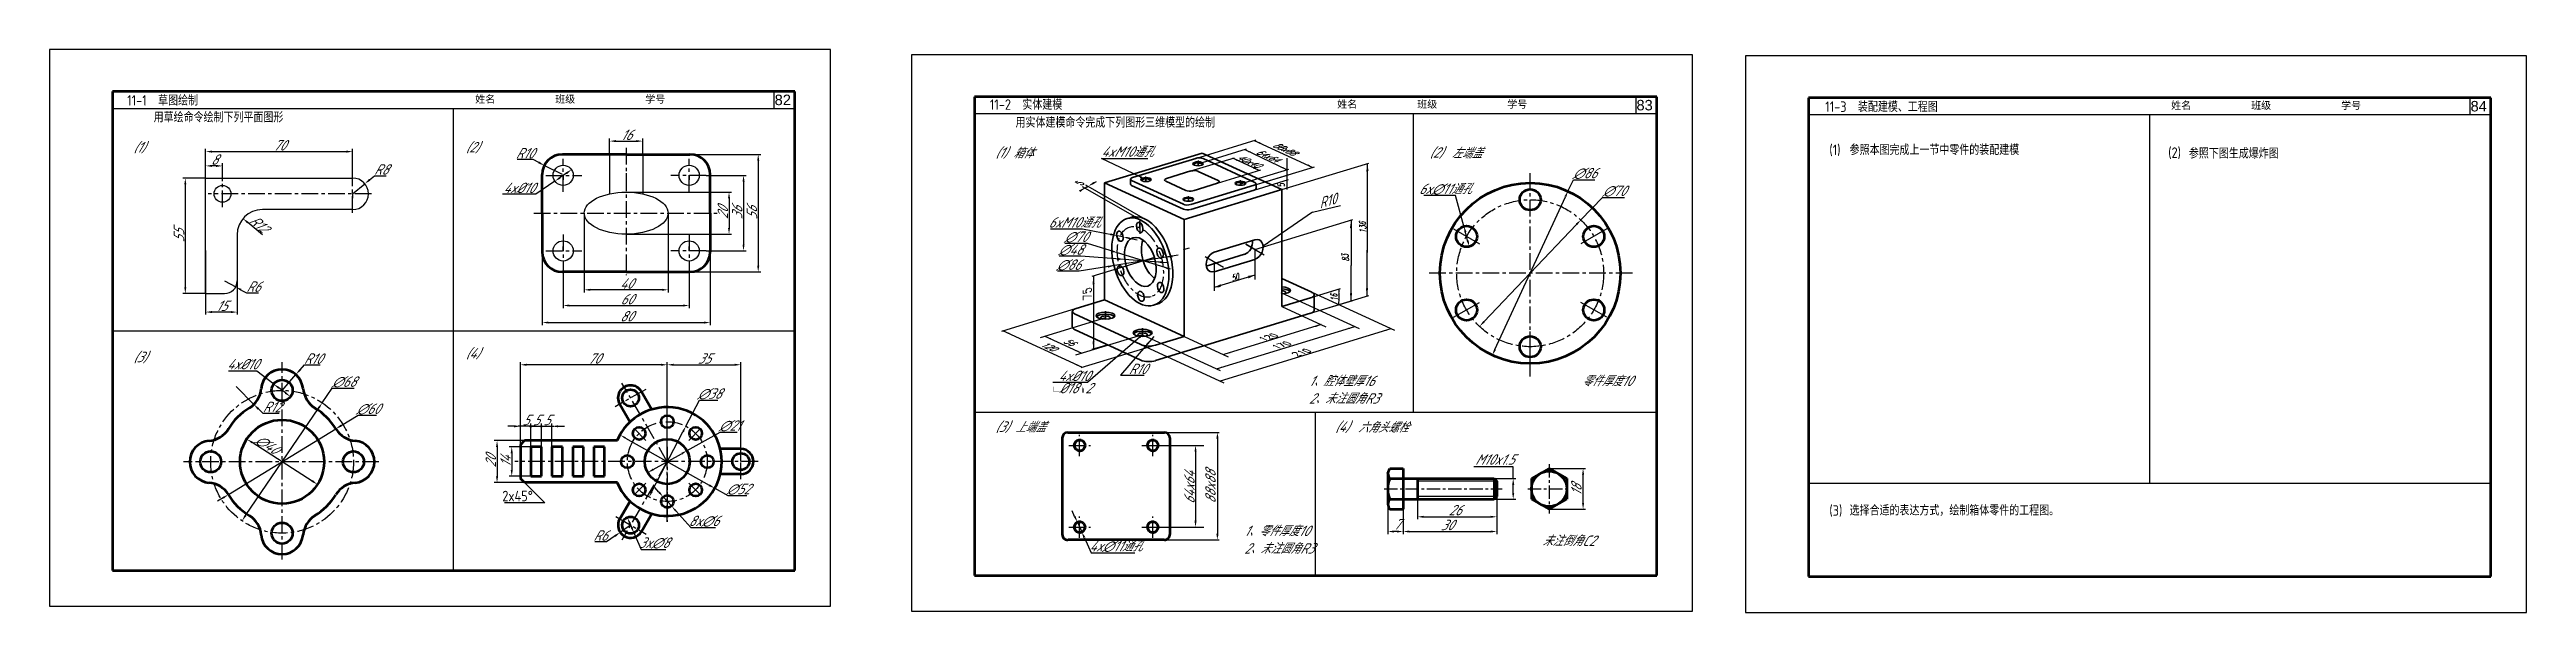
# Model space of a CAD drawing. Header units: millimetres. Extents: x 2195 to 3375, y 1151 to 1419.
import ezdxf

# ---------------------------------------------------------------- set-up
doc = ezdxf.new("R2010")
doc.units = ezdxf.units.MM
doc.header["$LTSCALE"] = 0.5
doc.header["$PDMODE"] = 33
doc.linetypes.add('CENTER', pattern=[50.8, 31.75, -6.35, 6.35, -6.35])
for name, color, linetype, lineweight in [('1', 7, 'Continuous', 53), ('1轮廓实线层', 7, 'Continuous', 30), ('粗实线', 7, 'Continuous', 53)]:
    doc.layers.add(name, color=color, linetype=linetype, lineweight=lineweight)
for name, color, linetype in [('2', 1, 'CENTER'), ('3中心线层', 1, 'CENTER'), ('4', 7, 'Continuous'), ('7标注层', 7, 'Continuous'), ('图层2', 7, 'Continuous'), ('图层3', 1, 'CENTER'), ('尺寸标注', 250, 'Continuous'), ('文字', 7, 'Continuous'), ('细实线', 7, 'Continuous'), ('细实线层', 7, 'Continuous')]:
    doc.layers.add(name, color=color, linetype=linetype)
doc.styles.add('chinesef', font='simplex.shx', dxfattribs={"bigfont": 'gbcbig.shx'})
doc.styles.add('gb', font='gbenor.shx', dxfattribs={"bigfont": 'gbcbig.shx'})
doc.styles.add('样式 1', font='ARIAL.TTF', dxfattribs={"height": 5})
doc.styles.add('汉字', font='gbenor.shx', dxfattribs={"oblique": 30, "height": 5, "bigfont": 'gbcbig.shx'})
doc.dimstyles.new('GB-35', dxfattribs={"dimtxt": 3.5, "dimasz": 3, "dimexe": 1.25, "dimexo": 0, "dimgap": 0.5, "dimtad": 1, "dimdec": 0, "dimdsep": 46, "dimtxsty": '汉字', "dimcen": 2.5, "dimadec": 0, "dimazin": 2, "dimtfac": 1, "dimtdec": 0, "dimtmove": 0, "dimatfit": 3, "dimfxl": 0, "dimarcsym": 0})
doc.dimstyles.new('GB-35$0', dxfattribs={"dimtxt": 3.5, "dimasz": 3, "dimexe": 1.25, "dimexo": 0, "dimgap": 0.5, "dimtad": 1, "dimdec": 0, "dimdsep": 46, "dimtxsty": '汉字', "dimcen": 2.5, "dimadec": 0, "dimazin": 2, "dimtfac": 1, "dimtdec": 0, "dimtmove": 0, "dimatfit": 3, "dimfxl": 0, "dimarcsym": 0})
doc.dimstyles.new('GB-35$3', dxfattribs={"dimtxt": 3.5, "dimasz": 3, "dimexe": 1.25, "dimexo": 0, "dimgap": 0.5, "dimtad": 1, "dimtoh": 1, "dimdec": 0, "dimdsep": 46, "dimtxsty": '汉字', "dimcen": 2.5, "dimadec": 0, "dimazin": 2, "dimtfac": 1, "dimtdec": 0, "dimtmove": 0, "dimatfit": 2, "dimfxl": 0, "dimarcsym": 0})
doc.dimstyles.new('GB-35$4', dxfattribs={"dimtxt": 3.5, "dimasz": 3, "dimexe": 1.25, "dimexo": 0, "dimgap": 0.5, "dimtad": 1, "dimtoh": 1, "dimdec": 0, "dimdsep": 46, "dimtxsty": '汉字', "dimcen": 2.5, "dimadec": 0, "dimazin": 2, "dimtfac": 1, "dimtdec": 0, "dimtmove": 0, "dimatfit": 1, "dimfxl": 0, "dimarcsym": 0})

msp = doc.modelspace()

# ---------------------------------------------------------------- texts
at = {"layer": '1轮廓实线层', "color": 18, "linetype": 'Continuous', "lineweight": 13, "extrusion": (0.631219, -0.291177, 0.718873), "attachment_point": 7, "style": 'chinesef'}
for s, insert, char_height, text_direction in [('\\W0.7142;50', (2758.2, 1308.6, 0), 3.5, (0.775605, 0.236972, -0.585049)), ('\\W0.7142;75', (2691, 1300.6, -0.1), 5, (0, 0.926855, 0.375419))]:
    msp.add_mtext(s, dxfattribs=dict(at, insert=insert, char_height=char_height, text_direction=text_direction))
at = {"layer": '2', "color": 1, "ltscale": 0.3, "char_height": 5, "width": 10, "attachment_point": 5, "style": '样式 1'}
for s, insert in [('82', (2544, 1395.1)), ('83', (2954.5, 1392.6)), ('84', (3351.8, 1392.1))]:
    msp.add_mtext(s, dxfattribs=dict(at, insert=insert))
at = {"layer": '7标注层', "color": 0, "insert": (2683.5, 1329.8), "char_height": 5, "attachment_point": 5, "style": '汉字'}
msp.add_mtext('∅70', dxfattribs=at)
at = {"layer": '图层2', "style": '汉字'}
msp.add_text('2x45%%D', height=5, dxfattribs=at).set_placement((2410.4, 1204))
at = {"layer": '图层2', "char_height": 5, "attachment_point": 5, "style": '汉字'}
for s, insert in [('6xM10通孔', (2682.8, 1336.8)), ('4x%%C10', (2286.6, 1269.3)), ('5', (2421.5, 1242.7)), ('5', (2426.5, 1242.7)), ('5', (2431.5, 1242.7)), ('  8x∅6', (2503.5, 1194.5)), ('  3x∅8', (2479.8, 1184.1))]:
    msp.add_mtext(s, dxfattribs=dict(at, insert=insert))
at = {"layer": '尺寸标注', "style": '汉字', "oblique": 30}
for s, p in [('4xM10通孔', (2695.6, 1368)), ('4x%%C10', (2675.2, 1261.2)), ('%%C18', (2675.5, 1255.4))]:
    msp.add_text(s, height=5, dxfattribs=at).set_placement(p)
at = {"layer": '尺寸标注', "insert": (2798.4, 1348.1), "char_height": 5, "width": 11.05, "attachment_point": 1, "rotation": 16.6406, "style": '汉字'}
msp.add_mtext('R10', dxfattribs=at)
at = {"layer": '尺寸标注', "char_height": 5, "attachment_point": 5, "style": '汉字'}
for s, insert in [('6x∅11通孔', (2859.4, 1352.6)), ('∅48', (2680.9, 1323.7)), ('∅86', (2680, 1316.5)), ('M10x1.5', (2883, 1223.9)), ('7', (2836.3, 1193.1)), ('30', (2860.3, 1192.7)), ('26', (2864.1, 1199.8)), ('4x∅11通孔', (2702.5, 1182.5))]:
    msp.add_mtext(s, dxfattribs=dict(at, insert=insert))
at = {"layer": '尺寸标注', "char_height": 5, "width": 11.05, "attachment_point": 1, "style": '汉字'}
for s, insert in [('R10', (2708.7, 1269.5)), ('2', (2688, 1260.4))]:
    msp.add_mtext(s, dxfattribs=dict(at, insert=insert))
at = {"layer": '尺寸标注', "char_height": 5, "attachment_point": 5, "rotation": 90, "style": '汉字'}
for s, insert in [('64x64', (2737.7, 1210.4)), ('88x88', (2747.7, 1210.7)), ('18', (2922, 1209.2))]:
    msp.add_mtext(s, dxfattribs=dict(at, insert=insert))
at = {"layer": '文字', "color": 7, "char_height": 3.5, "width": 313.5, "attachment_point": 4}
for insert in [(2392.7, 1395.3), (2803.3, 1392.9), (3200.5, 1392.3)]:
    msp.add_mtext('{\\fSimSun|b0|i0|c134|p2;  姓名            班级              学号}', dxfattribs=dict(at, insert=insert))
at = {"layer": '细实线', "color": 7, "char_height": 5, "attachment_point": 1}
for s, insert, width, style in [('  11-1  草图绘制', (2226.3, 1397.4), 115.922, 'gb'), ('  11-2  实体建模', (2637.2, 1395.4), 115.922, 'gb'), ('  11-3  装配建模、工程图', (3035.1, 1394.4), 115.922, 'gb'), ('     用草绘命令绘制下列平面图形', (2230.8, 1389.4), 115.922, 'gb'), ('(1)', (2234.6, 1375.1), 19.041, '汉字'), ('(2)', (2392.9, 1375.1), 19.041, '汉字'), ('箱体', (2653.6, 1372.3), 113.679, '汉字'), ('左端盖', (2862.5, 1372.3), 113.679, '汉字'), ('(1)', (3042.5, 1373.8), 115.922, 'gb'), ('     参照本图完成上一节中零件的装配建模', (3038.6, 1373.9), 115.922, 'gb'), ('(2)', (3203.9, 1372.5), 115.922, 'gb'), ('     参照下图生成爆炸图', (3200.2, 1372.2), 115.922, 'gb'), ('(3)', (2234.6, 1275.2), 19.041, '汉字'), ('(4)', (2392.9, 1277), 19.041, '汉字'), ('1、腔体壁厚16     \\P2、未注圆角R3', (2794.5, 1263.8), 115.922, '汉字'), ('零件厚度10   ', (2924.5, 1263.8), 115.922, '汉字'), ('上端盖', (2654.6, 1241.8), 113.679, '汉字'), ('六角头螺栓', (2817.9, 1241.7), 115.922, '汉字'), ('1、零件厚度10     \\P2、未注圆角R3', (2763.7, 1192.4), 115.922, '汉字'), ('(3)', (3042.5, 1202.1), 115.922, 'gb'), ('     选择合适的表达方式，绘制箱体零件的工程图。', (3038.6, 1202.2), 115.922, 'gb'), ('未注倒角C2', (2905.7, 1187.7), 115.922, '汉字')]:
    msp.add_mtext(s, dxfattribs=dict(at, insert=insert, width=width, style=style))
for s, width, insert, style in [('     用实体建模命令完成下列图形三维模型的绘制', 115.922, (2641.3, 1386.9), 'gb'), ('(1)', 19.041, (2645.2, 1372.6), '汉字'), ('(2)', 19.041, (2852, 1372.6), '汉字'), ('(3)', 19.041, (2645.2, 1242), '汉字'), ('(4)', 19.041, (2807, 1242), '汉字')]:
    msp.add_mtext_dynamic_manual_height_columns(s, width=width, gutter_width=25, heights=[0], dxfattribs=dict(at, insert=insert, style=style))
at = {"layer": '细实线层', "extrusion": (-2.77556e-17, 0.926855, 0.375419), "char_height": 5, "attachment_point": 7, "style": 'chinesef'}
for s, insert, text_direction in [('{\\W0.7481;64x64}', (2769, 1369.7, 0.1), (0.631219, -0.291177, 0.718873)), ('{\\W0.7481;88x88}', (2777.1, 1373, 0.1), (0.631219, -0.291177, 0.718873)), ('{\\W0.7481;40x40}', (2760, 1367.1, 0.1), (0.631219, -0.291177, 0.718873)), ('{\\W0.7481;5}', (2685.8, 1354.4, 0.1), (0.775605, 0.236972, -0.585049)), ('\\W0.7481;120', (2666.4, 1278.1, 0.1), (0.631219, -0.291177, 0.718873)), ('\\W0.7358;56', (2677.3, 1279.7, 0.1), (0.631219, -0.291177, 0.718873)), ('\\W0.7481;120', (2773.2, 1280.3, 0.1), (0.775605, 0.236972, -0.585049)), ('\\W0.7481;170', (2779.5, 1276.5, 0.1), (0.775605, 0.236972, -0.585049)), ('\\W0.7481;210', (2788.9, 1273, 0.1), (0.775605, 0.236972, -0.585049))]:
    msp.add_mtext(s, dxfattribs=dict(at, insert=insert, text_direction=text_direction))
at = {"layer": '细实线层', "extrusion": (0.291177, 0.631219, 0.718873), "insert": (2783.3, 1353.8, 0), "char_height": 3.5, "attachment_point": 7, "text_direction": (-0.236972, 0.775605, -0.585049), "style": 'chinesef'}
msp.add_mtext('\\W0.7734;5', dxfattribs=at)
at = {"layer": '细实线层', "extrusion": (0.429541, 0.546549, 0.718873), "insert": (2822, 1331.6, 0), "char_height": 3.5, "attachment_point": 7, "text_direction": (-0.050764, 0.809408, -0.585049), "style": 'chinesef'}
msp.add_mtext('\\W0.7634;136', dxfattribs=at)
at = {"layer": '细实线层', "extrusion": (0.408034, 0.562787, 0.718873), "char_height": 3.5, "attachment_point": 7, "text_direction": (-0.082099, 0.806832, -0.585049), "style": 'chinesef'}
for s, insert in [('\\W0.7142;83', (2813.7, 1318.3, 0)), ('{\\W0.7142;16}', (2808.4, 1299.4, 0))]:
    msp.add_mtext(s, dxfattribs=dict(at, insert=insert))

# ---------------------------------------------------------------- blocks, each defined once
blk = doc.blocks.new('*D8')
at = {"layer": 'Defpoints', "color": 0, "transparency": 16777216}
for p in [(2499.8, 1369.2), (2499.8, 1313.2), (2532.3, 1313.2)]:
    blk.add_point(p, dxfattribs=at)
at = {"layer": '图层2', "color": 0, "lineweight": -2, "transparency": 16777216}
for p, q in [((2499.8, 1369.2), (2533.6, 1369.2)), ((2532.3, 1366.2), (2532.3, 1316.2)), ((2499.8, 1313.2), (2533.6, 1313.2))]:
    blk.add_line(p, q, dxfattribs=at)
at = {"layer": '图层2', "color": 0, "transparency": 16777216}
for points in [[(2531.8, 1366.2), (2532.8, 1366.2), (2532.3, 1369.2)], [(2531.8, 1316.2), (2532.8, 1316.2), (2532.3, 1313.2)]]:
    blk.add_solid(points, dxfattribs=at)
at = {"layer": '图层2', "color": 0, "transparency": 16777216, "insert": (2529.3, 1341.2), "char_height": 5, "attachment_point": 5, "rotation": 90, "style": '汉字'}
blk.add_mtext('56', dxfattribs=at)
blk = doc.blocks.new('*D9')
at = {"layer": 'Defpoints', "color": 0, "transparency": 16777216}
for p in [(2429.4, 1359.6), (2509.4, 1359.6), (2509.4, 1289.1)]:
    blk.add_point(p, dxfattribs=at)
at = {"layer": '图层2', "color": 0, "lineweight": -2, "transparency": 16777216}
for p, q in [((2429.4, 1359.6), (2429.4, 1287.9)), ((2509.4, 1359.6), (2509.4, 1287.9)), ((2432.4, 1289.1), (2506.4, 1289.1))]:
    blk.add_line(p, q, dxfattribs=at)
at = {"layer": '图层2', "color": 0, "transparency": 16777216}
for points in [[(2432.4, 1289.6), (2432.4, 1288.6), (2429.4, 1289.1)], [(2506.4, 1289.6), (2506.4, 1288.6), (2509.4, 1289.1)]]:
    blk.add_solid(points, dxfattribs=at)
at = {"layer": '图层2', "color": 0, "transparency": 16777216, "insert": (2469.4, 1292.1), "char_height": 5, "attachment_point": 5, "style": '汉字'}
blk.add_mtext('80', dxfattribs=at)
blk = doc.blocks.new('*D10')
at = {"layer": 'Defpoints', "color": 0, "transparency": 16777216}
for p in [(2439.4, 1315.3), (2499.4, 1315.3), (2499.4, 1297.2)]:
    blk.add_point(p, dxfattribs=at)
at = {"layer": '图层2', "color": 0, "lineweight": -2, "transparency": 16777216}
for p, q in [((2439.4, 1315.3), (2439.4, 1295.9)), ((2499.4, 1315.3), (2499.4, 1295.9)), ((2442.4, 1297.2), (2496.4, 1297.2))]:
    blk.add_line(p, q, dxfattribs=at)
at = {"layer": '图层2', "color": 0, "transparency": 16777216}
for points in [[(2442.4, 1297.7), (2442.4, 1296.7), (2439.4, 1297.2)], [(2496.4, 1297.7), (2496.4, 1296.7), (2499.4, 1297.2)]]:
    blk.add_solid(points, dxfattribs=at)
at = {"layer": '图层2', "color": 0, "transparency": 16777216, "insert": (2469.6, 1300.2), "char_height": 5, "attachment_point": 5, "style": '汉字'}
blk.add_mtext('60', dxfattribs=at)
blk = doc.blocks.new('*D11')
at = {"layer": 'Defpoints', "color": 0, "transparency": 16777216}
for p in [(2449.4, 1341.2), (2489.4, 1341.2), (2449.4, 1304.7)]:
    blk.add_point(p, dxfattribs=at)
at = {"layer": '图层2', "color": 0, "lineweight": -2, "transparency": 16777216}
for p, q in [((2449.4, 1341.2), (2449.4, 1303.4)), ((2489.4, 1341.2), (2489.4, 1303.4)), ((2486.4, 1304.7), (2452.4, 1304.7))]:
    blk.add_line(p, q, dxfattribs=at)
at = {"layer": '图层2', "color": 0, "transparency": 16777216}
for points in [[(2452.4, 1305.2), (2452.4, 1304.2), (2449.4, 1304.7)], [(2486.4, 1305.2), (2486.4, 1304.2), (2489.4, 1304.7)]]:
    blk.add_solid(points, dxfattribs=at)
at = {"layer": '图层2', "color": 0, "transparency": 16777216, "insert": (2469.4, 1307.7), "char_height": 5, "attachment_point": 5, "style": '汉字'}
blk.add_mtext('40', dxfattribs=at)
blk = doc.blocks.new('*D12')
at = {"layer": 'Defpoints', "color": 0, "transparency": 16777216}
for p in [(2507.5, 1359.2), (2507.5, 1323.2), (2525.3, 1323.2)]:
    blk.add_point(p, dxfattribs=at)
at = {"layer": '图层2', "color": 0, "lineweight": -2, "transparency": 16777216}
for p, q in [((2507.5, 1359.2), (2526.6, 1359.2)), ((2525.3, 1356.2), (2525.3, 1326.2)), ((2507.5, 1323.2), (2526.6, 1323.2))]:
    blk.add_line(p, q, dxfattribs=at)
at = {"layer": '图层2', "color": 0, "transparency": 16777216}
for points in [[(2524.8, 1356.2), (2525.8, 1356.2), (2525.3, 1359.2)], [(2524.8, 1326.2), (2525.8, 1326.2), (2525.3, 1323.2)]]:
    blk.add_solid(points, dxfattribs=at)
at = {"layer": '图层2', "color": 0, "transparency": 16777216, "insert": (2522.3, 1341.2), "char_height": 5, "attachment_point": 5, "rotation": 90, "style": '汉字'}
blk.add_mtext('36', dxfattribs=at)
blk = doc.blocks.new('*D13')
at = {"layer": '4', "color": 0, "lineweight": -2, "transparency": 16777216}
for p, q in [((2440.9, 1360.2), (2437.9, 1358.1)), ((2426.3, 1350.2), (2410.5, 1350.2)), ((2435.4, 1356.4), (2426.3, 1350.2))]:
    blk.add_line(p, q, dxfattribs=at)
at = {"layer": '4', "color": 0, "transparency": 16777216}
for points in [[(2437.6, 1358.5), (2438.2, 1357.7), (2435.4, 1356.4)], [(2440.6, 1360.6), (2441.2, 1359.8), (2443.3, 1361.9)]]:
    blk.add_solid(points, dxfattribs=at)
at = {"layer": 'Defpoints', "color": 0, "transparency": 16777216}
for p in [(2443.3, 1361.9), (2435.4, 1356.4)]:
    blk.add_point(p, dxfattribs=at)
at = {"layer": '4', "color": 0, "transparency": 16777216, "insert": (2418.2, 1353.2), "char_height": 5, "attachment_point": 5, "style": '汉字'}
blk.add_mtext('4x%%C10', dxfattribs=at)
blk = doc.blocks.new('*D14')
at = {"layer": 'Defpoints', "color": 0, "transparency": 16777216}
for p in [(2430.4, 1363.9), (2439, 1359.6)]:
    blk.add_point(p, dxfattribs=at)
at = {"layer": '图层2', "color": 0, "lineweight": -2, "transparency": 16777216}
for p, q in [((2425.1, 1366.7), (2417.5, 1366.7)), ((2427.8, 1365.3), (2425.1, 1366.7)), ((2439, 1359.6), (2430.4, 1363.9))]:
    blk.add_line(p, q, dxfattribs=at)
at = {"layer": '图层2', "color": 0, "transparency": 16777216}
blk.add_solid([(2428, 1365.8), (2427.5, 1364.9), (2430.4, 1363.9)], dxfattribs=at)
at = {"layer": '图层2', "color": 0, "transparency": 16777216, "insert": (2421, 1369.7), "char_height": 5, "attachment_point": 5, "style": '汉字'}
blk.add_mtext('R10', dxfattribs=at)
blk = doc.blocks.new('*D15')
at = {"layer": 'Defpoints', "color": 0, "transparency": 16777216}
for p in [(2469.4, 1351.2), (2469.4, 1331.2), (2518.4, 1331.2)]:
    blk.add_point(p, dxfattribs=at)
at = {"layer": '图层2', "color": 0, "lineweight": -2, "transparency": 16777216}
for p, q in [((2469.4, 1351.2), (2519.6, 1351.2)), ((2518.4, 1348.2), (2518.4, 1334.2)), ((2469.4, 1331.2), (2519.6, 1331.2))]:
    blk.add_line(p, q, dxfattribs=at)
at = {"layer": '图层2', "color": 0, "transparency": 16777216}
for points in [[(2517.9, 1348.2), (2518.9, 1348.2), (2518.4, 1351.2)], [(2517.9, 1334.2), (2518.9, 1334.2), (2518.4, 1331.2)]]:
    blk.add_solid(points, dxfattribs=at)
at = {"layer": '图层2', "color": 0, "transparency": 16777216, "insert": (2515.4, 1341.2), "char_height": 5, "attachment_point": 5, "rotation": 90, "style": '汉字'}
blk.add_mtext('20', dxfattribs=at)
blk = doc.blocks.new('*D16')
at = {"layer": 'Defpoints', "color": 0, "transparency": 16777216}
for p in [(2461.5, 1369.2), (2477.3, 1375.5), (2477.3, 1369.2)]:
    blk.add_point(p, dxfattribs=at)
at = {"layer": '图层2', "color": 0, "lineweight": -2, "transparency": 16777216}
for p, q in [((2461.5, 1369.2), (2461.5, 1376.7)), ((2464.5, 1375.5), (2474.3, 1375.5)), ((2477.3, 1369.2), (2477.3, 1376.7))]:
    blk.add_line(p, q, dxfattribs=at)
at = {"layer": '图层2', "color": 0, "transparency": 16777216}
for points in [[(2464.5, 1376), (2464.5, 1375), (2461.5, 1375.5)], [(2474.3, 1376), (2474.3, 1375), (2477.3, 1375.5)]]:
    blk.add_solid(points, dxfattribs=at)
at = {"layer": '图层2', "color": 0, "transparency": 16777216, "insert": (2469.4, 1378.5), "char_height": 5, "attachment_point": 5, "style": '汉字'}
blk.add_mtext('16', dxfattribs=at)
blk = doc.blocks.new('*D17')
at = {"layer": 'Defpoints', "color": 0, "transparency": 16777216}
for p in [(2498.4, 1228.1), (2479.7, 1217.7)]:
    blk.add_point(p, dxfattribs=at)
at = {"layer": '图层2', "color": 0, "lineweight": -2, "transparency": 16777216}
for p, q in [((2498.4, 1228.1), (2514.2, 1236.9)), ((2514.2, 1236.9), (2522.2, 1236.9)), ((2482.3, 1219.1), (2495.8, 1226.6))]:
    blk.add_line(p, q, dxfattribs=at)
at = {"layer": '图层2', "color": 0, "transparency": 16777216}
for points in [[(2495.6, 1227.1), (2496, 1226.2), (2498.4, 1228.1)], [(2482.1, 1219.6), (2482.5, 1218.7), (2479.7, 1217.7)]]:
    blk.add_solid(points, dxfattribs=at)
at = {"layer": '图层2', "color": 0, "transparency": 16777216, "insert": (2518.5, 1239.9), "char_height": 5, "attachment_point": 5, "style": '汉字'}
blk.add_mtext('∅21', dxfattribs=at)
blk = doc.blocks.new('*D18')
at = {"layer": 'Defpoints', "color": 0, "transparency": 16777216}
for p in [(2497.8, 1239.7), (2480.3, 1206)]:
    blk.add_point(p, dxfattribs=at)
at = {"layer": '图层2', "color": 0, "lineweight": -2, "transparency": 16777216}
for p, q in [((2497.8, 1239.7), (2504.3, 1252.1)), ((2504.3, 1252.1), (2513.1, 1252.1)), ((2481.7, 1208.7), (2496.4, 1237.1))]:
    blk.add_line(p, q, dxfattribs=at)
at = {"layer": '图层2', "color": 0, "transparency": 16777216}
for points in [[(2496, 1237.3), (2496.9, 1236.8), (2497.8, 1239.7)], [(2481.2, 1208.9), (2482.1, 1208.4), (2480.3, 1206)]]:
    blk.add_solid(points, dxfattribs=at)
at = {"layer": '图层2', "color": 0, "transparency": 16777216, "insert": (2508.9, 1255.1), "char_height": 5, "attachment_point": 5, "style": '汉字'}
blk.add_mtext('∅38', dxfattribs=at)
blk = doc.blocks.new('*D19')
at = {"layer": 'Defpoints', "color": 0, "transparency": 16777216}
for p in [(2466.5, 1235.6), (2511.6, 1210.2)]:
    blk.add_point(p, dxfattribs=at)
at = {"layer": '图层2', "color": 0, "lineweight": -2, "transparency": 16777216}
for p, q in [((2469.1, 1234.1), (2509, 1211.6)), ((2511.6, 1210.2), (2517.8, 1206.7)), ((2517.8, 1206.7), (2526.9, 1206.7))]:
    blk.add_line(p, q, dxfattribs=at)
at = {"layer": '图层2', "color": 0, "transparency": 16777216}
for points in [[(2469.3, 1234.5), (2468.9, 1233.7), (2466.5, 1235.6)], [(2509.2, 1212.1), (2508.7, 1211.2), (2511.6, 1210.2)]]:
    blk.add_solid(points, dxfattribs=at)
at = {"layer": '图层2', "color": 0, "transparency": 16777216, "insert": (2522.6, 1209.7), "char_height": 5, "attachment_point": 5, "style": '汉字'}
blk.add_mtext('∅52', dxfattribs=at)
blk = doc.blocks.new('*D20')
at = {"layer": 'Defpoints', "color": 0, "transparency": 16777216}
for p in [(2471.5, 1192.6), (2466.6, 1189.2)]:
    blk.add_point(p, dxfattribs=at)
at = {"layer": '图层2', "color": 0, "lineweight": -2, "transparency": 16777216}
for p, q in [((2471.5, 1192.6), (2466.6, 1189.2)), ((2460.1, 1184.7), (2454.4, 1184.7)), ((2464.1, 1187.5), (2460.1, 1184.7))]:
    blk.add_line(p, q, dxfattribs=at)
at = {"layer": '图层2', "color": 0, "transparency": 16777216}
blk.add_solid([(2463.8, 1187.9), (2464.4, 1187.1), (2466.6, 1189.2)], dxfattribs=at)
at = {"layer": '图层2', "color": 0, "transparency": 16777216, "insert": (2457, 1187.7), "char_height": 5, "attachment_point": 5, "style": '汉字'}
blk.add_mtext('R6', dxfattribs=at)
blk = doc.blocks.new('*D21')
at = {"layer": 'Defpoints', "color": 0, "transparency": 16777216}
for p in [(2524, 1269), (2489, 1222.9), (2524, 1222.9)]:
    blk.add_point(p, dxfattribs=at)
at = {"layer": '图层2', "color": 0, "lineweight": -2, "transparency": 16777216}
for p, q in [((2489, 1222.9), (2489, 1270.2)), ((2492, 1269), (2521, 1269)), ((2524, 1222.9), (2524, 1270.2))]:
    blk.add_line(p, q, dxfattribs=at)
at = {"layer": '图层2', "color": 0, "transparency": 16777216}
for points in [[(2492, 1269.5), (2492, 1268.5), (2489, 1269)], [(2521, 1269.5), (2521, 1268.5), (2524, 1269)]]:
    blk.add_solid(points, dxfattribs=at)
at = {"layer": '图层2', "color": 0, "transparency": 16777216, "insert": (2506.5, 1272), "char_height": 5, "attachment_point": 5, "style": '汉字'}
blk.add_mtext('35', dxfattribs=at)
blk = doc.blocks.new('*D22')
at = {"layer": 'Defpoints', "color": 0, "transparency": 16777216}
for p in [(2419, 1269), (2489, 1269), (2419, 1230.9)]:
    blk.add_point(p, dxfattribs=at)
at = {"layer": '图层2', "color": 0, "lineweight": -2, "transparency": 16777216}
for p, q in [((2419, 1230.9), (2419, 1270.2)), ((2486, 1269), (2422, 1269)), ((2489, 1269), (2489, 1270.2))]:
    blk.add_line(p, q, dxfattribs=at)
at = {"layer": '图层2', "color": 0, "transparency": 16777216}
for points in [[(2422, 1269.5), (2422, 1268.5), (2419, 1269)], [(2486, 1269.5), (2486, 1268.5), (2489, 1269)]]:
    blk.add_solid(points, dxfattribs=at)
at = {"layer": '图层2', "color": 0, "transparency": 16777216, "insert": (2454, 1272), "char_height": 5, "attachment_point": 5, "style": '汉字'}
blk.add_mtext('70', dxfattribs=at)
blk = doc.blocks.new('*D23')
at = {"layer": 'Defpoints', "color": 0, "transparency": 16777216}
for p in [(2424, 1229.9), (2414.9, 1215.9), (2424, 1215.9)]:
    blk.add_point(p, dxfattribs=at)
at = {"layer": '图层2', "color": 0, "lineweight": -2, "transparency": 16777216}
for p, q in [((2424, 1229.9), (2413.7, 1229.9)), ((2424, 1215.9), (2413.7, 1215.9)), ((2414.9, 1226.9), (2414.9, 1218.9))]:
    blk.add_line(p, q, dxfattribs=at)
at = {"layer": '图层2', "color": 0, "transparency": 16777216}
for points in [[(2414.4, 1226.9), (2415.4, 1226.9), (2414.9, 1229.9)], [(2414.4, 1218.9), (2415.4, 1218.9), (2414.9, 1215.9)]]:
    blk.add_solid(points, dxfattribs=at)
at = {"layer": '图层2', "color": 0, "transparency": 16777216, "insert": (2411.9, 1222.9), "char_height": 5, "attachment_point": 5, "rotation": 90, "style": '汉字'}
blk.add_mtext('14', dxfattribs=at)
blk = doc.blocks.new('*D24')
at = {"layer": 'Defpoints', "color": 0, "transparency": 16777216}
for p in [(2421, 1232.9), (2407.9, 1212.9), (2421, 1212.9)]:
    blk.add_point(p, dxfattribs=at)
at = {"layer": '图层2', "color": 0, "lineweight": -2, "transparency": 16777216}
for p, q in [((2421, 1232.9), (2406.6, 1232.9)), ((2407.9, 1229.9), (2407.9, 1215.9)), ((2421, 1212.9), (2406.6, 1212.9))]:
    blk.add_line(p, q, dxfattribs=at)
at = {"layer": '图层2', "color": 0, "transparency": 16777216}
for points in [[(2407.4, 1229.9), (2408.4, 1229.9), (2407.9, 1232.9)], [(2407.4, 1215.9), (2408.4, 1215.9), (2407.9, 1212.9)]]:
    blk.add_solid(points, dxfattribs=at)
at = {"layer": '图层2', "color": 0, "transparency": 16777216, "insert": (2404.9, 1222.9), "char_height": 5, "attachment_point": 5, "rotation": 90, "style": '汉字'}
blk.add_mtext('20', dxfattribs=at)
blk = doc.blocks.new('*D29')
at = {"layer": 'Defpoints', "color": 0, "transparency": 16777216}
for p in [(2288.7, 1233.6), (2322.4, 1212)]:
    blk.add_point(p, dxfattribs=at)
at = {"layer": '图层2', "color": 0, "lineweight": -2, "transparency": 16777216}
blk.add_line((2319.8, 1213.6), (2291.2, 1232), dxfattribs=at)
at = {"layer": '图层2', "color": 0, "transparency": 16777216}
for points in [[(2291.5, 1232.4), (2291, 1231.6), (2288.7, 1233.6)], [(2320.1, 1214.1), (2319.6, 1213.2), (2322.4, 1212)]]:
    blk.add_solid(points, dxfattribs=at)
at = {"layer": '图层2', "color": 0, "transparency": 16777216, "insert": (2298.2, 1231.1), "char_height": 5, "attachment_point": 5, "rotation": 327.3165, "style": '汉字'}
blk.add_mtext('∅40', dxfattribs=at)
blk = doc.blocks.new('*D25')
at = {"layer": 'Defpoints', "color": 0, "transparency": 16777216}
for p in [(2324.6, 1250.9), (2286.4, 1194.7)]:
    blk.add_point(p, dxfattribs=at)
at = {"layer": '图层2', "color": 0, "lineweight": -2, "transparency": 16777216}
for p, q in [((2324.6, 1250.9), (2329.3, 1257.8)), ((2329.3, 1257.8), (2339.9, 1257.8)), ((2288.1, 1197.2), (2323, 1248.5))]:
    blk.add_line(p, q, dxfattribs=at)
at = {"layer": '图层2', "color": 0, "transparency": 16777216}
for points in [[(2322.5, 1248.7), (2323.4, 1248.2), (2324.6, 1250.9)], [(2287.7, 1197.5), (2288.5, 1196.9), (2286.4, 1194.7)]]:
    blk.add_solid(points, dxfattribs=at)
at = {"layer": '图层2', "color": 0, "transparency": 16777216, "insert": (2334.8, 1260.8), "char_height": 5, "attachment_point": 5, "style": '汉字'}
blk.add_mtext('∅68', dxfattribs=at)
blk = doc.blocks.new('*D26')
at = {"layer": 'Defpoints', "color": 0, "transparency": 16777216}
for p in [(2312.1, 1264.4), (2305.5, 1256.8)]:
    blk.add_point(p, dxfattribs=at)
at = {"layer": '图层2', "color": 0, "lineweight": -2, "transparency": 16777216}
for p, q in [((2305.5, 1256.8), (2312.1, 1264.4)), ((2314.1, 1266.6), (2316.1, 1268.9)), ((2316.1, 1268.9), (2323.7, 1268.9))]:
    blk.add_line(p, q, dxfattribs=at)
at = {"layer": '图层2', "color": 0, "transparency": 16777216}
blk.add_solid([(2313.7, 1266.9), (2314.5, 1266.3), (2312.1, 1264.4)], dxfattribs=at)
at = {"layer": '图层2', "color": 0, "transparency": 16777216, "insert": (2320.1, 1271.9), "char_height": 5, "attachment_point": 5, "style": '汉字'}
blk.add_mtext('R10', dxfattribs=at)
blk = doc.blocks.new('*D27')
at = {"layer": 'Defpoints', "color": 0, "transparency": 16777216}
for p in [(2283.6, 1258.6), (2292.1, 1250.1)]:
    blk.add_point(p, dxfattribs=at)
at = {"layer": '图层2', "color": 0, "lineweight": -2, "transparency": 16777216}
for p, q in [((2283.6, 1258.6), (2292.1, 1250.1)), ((2294.2, 1248), (2296.3, 1245.9)), ((2296.3, 1245.9), (2304.1, 1245.9))]:
    blk.add_line(p, q, dxfattribs=at)
at = {"layer": '图层2', "color": 0, "transparency": 16777216}
blk.add_solid([(2294.5, 1248.4), (2293.8, 1247.6), (2292.1, 1250.1)], dxfattribs=at)
at = {"layer": '图层2', "color": 0, "transparency": 16777216, "insert": (2300.5, 1248.9), "char_height": 5, "attachment_point": 5, "style": '汉字'}
blk.add_mtext('R12', dxfattribs=at)
blk = doc.blocks.new('*D28')
at = {"layer": 'Defpoints', "color": 0, "transparency": 16777216}
for p in [(2331.1, 1238.5), (2279.9, 1207.2)]:
    blk.add_point(p, dxfattribs=at)
at = {"layer": '图层2', "color": 0, "lineweight": -2, "transparency": 16777216}
for p, q in [((2341.7, 1244.9), (2333.7, 1240)), ((2350.5, 1244.9), (2341.7, 1244.9)), ((2279.9, 1207.2), (2331.1, 1238.5)), ((2277.4, 1205.6), (2274.8, 1204))]:
    blk.add_line(p, q, dxfattribs=at)
at = {"layer": '图层2', "color": 0, "transparency": 16777216}
for points in [[(2333.4, 1240.5), (2333.9, 1239.6), (2331.1, 1238.5)], [(2277.1, 1206), (2277.7, 1205.2), (2279.9, 1207.2)]]:
    blk.add_solid(points, dxfattribs=at)
at = {"layer": '图层2', "color": 0, "transparency": 16777216, "insert": (2346.3, 1247.9), "char_height": 5, "attachment_point": 5, "style": '汉字'}
blk.add_mtext('∅60', dxfattribs=at)
blk = doc.blocks.new('*D32')
at = {"layer": 'Defpoints', "color": 0, "transparency": 16777216}
for p in [(2339.1, 1370.5), (2269.1, 1357.9), (2339.1, 1357.9)]:
    blk.add_point(p, dxfattribs=at)
at = {"layer": '尺寸标注', "color": 0, "lineweight": -2, "transparency": 16777216}
for p, q in [((2269.1, 1357.9), (2269.1, 1371.8)), ((2272.1, 1370.5), (2336.1, 1370.5)), ((2339.1, 1357.9), (2339.1, 1371.8))]:
    blk.add_line(p, q, dxfattribs=at)
at = {"layer": '尺寸标注', "color": 0, "transparency": 16777216}
for points in [[(2272.1, 1371), (2272.1, 1370), (2269.1, 1370.5)], [(2336.1, 1371), (2336.1, 1370), (2339.1, 1370.5)]]:
    blk.add_solid(points, dxfattribs=at)
at = {"layer": '尺寸标注', "color": 0, "transparency": 16777216, "insert": (2304.1, 1373.5), "char_height": 5, "attachment_point": 5, "style": '汉字'}
blk.add_mtext('70', dxfattribs=at)
blk = doc.blocks.new('*D33')
at = {"layer": 'Defpoints', "color": 0, "transparency": 16777216}
for p in [(2269.1, 1357.9), (2259.4, 1302.9), (2269.1, 1302.9)]:
    blk.add_point(p, dxfattribs=at)
at = {"layer": '尺寸标注', "color": 0, "lineweight": -2, "transparency": 16777216}
for p, q in [((2269.1, 1357.9), (2258.2, 1357.9)), ((2259.4, 1354.9), (2259.4, 1305.9)), ((2269.1, 1302.9), (2258.2, 1302.9))]:
    blk.add_line(p, q, dxfattribs=at)
at = {"layer": '尺寸标注', "color": 0, "transparency": 16777216}
for points in [[(2258.9, 1354.9), (2259.9, 1354.9), (2259.4, 1357.9)], [(2258.9, 1305.9), (2259.9, 1305.9), (2259.4, 1302.9)]]:
    blk.add_solid(points, dxfattribs=at)
at = {"layer": '尺寸标注', "color": 0, "transparency": 16777216, "insert": (2256.4, 1330.4), "char_height": 5, "attachment_point": 5, "rotation": 90, "style": '汉字'}
blk.add_mtext('55', dxfattribs=at)
blk = doc.blocks.new('*D34')
at = {"layer": 'Defpoints', "color": 0, "transparency": 16777216}
for p in [(2269.1, 1363.7), (2269.1, 1357.9), (2277.1, 1356.5)]:
    blk.add_point(p, dxfattribs=at)
at = {"layer": '尺寸标注', "color": 0, "lineweight": -2, "transparency": 16777216}
for p, q in [((2269.1, 1357.9), (2269.1, 1365)), ((2274.1, 1363.7), (2272.1, 1363.7)), ((2277.1, 1356.5), (2277.1, 1365))]:
    blk.add_line(p, q, dxfattribs=at)
at = {"layer": '尺寸标注', "color": 0, "transparency": 16777216}
for points in [[(2272.1, 1364.2), (2272.1, 1363.2), (2269.1, 1363.7)], [(2274.1, 1364.2), (2274.1, 1363.2), (2277.1, 1363.7)]]:
    blk.add_solid(points, dxfattribs=at)
at = {"layer": '尺寸标注', "color": 0, "transparency": 16777216, "insert": (2273.1, 1366.7), "char_height": 5, "attachment_point": 5, "style": '汉字'}
blk.add_mtext('8', dxfattribs=at)
blk = doc.blocks.new('*D35')
at = {"layer": 'Defpoints', "color": 0, "transparency": 16777216}
for p in [(2339.1, 1350.4), (2344.9, 1355.2)]:
    blk.add_point(p, dxfattribs=at)
at = {"layer": '尺寸标注', "color": 0, "lineweight": -2, "transparency": 16777216}
for p, q in [((2347.2, 1357.1), (2349.6, 1359)), ((2349.6, 1359), (2355.1, 1359)), ((2339.1, 1350.4), (2344.9, 1355.2))]:
    blk.add_line(p, q, dxfattribs=at)
at = {"layer": '尺寸标注', "color": 0, "transparency": 16777216}
blk.add_solid([(2346.9, 1357.5), (2347.6, 1356.7), (2344.9, 1355.2)], dxfattribs=at)
at = {"layer": '尺寸标注', "color": 0, "transparency": 16777216, "insert": (2352.6, 1362), "char_height": 5, "attachment_point": 5, "style": '汉字'}
blk.add_mtext('R8', dxfattribs=at)
blk = doc.blocks.new('*D36')
at = {"layer": 'Defpoints', "color": 0, "transparency": 16777216}
for p in [(2286.9, 1338.6), (2296.1, 1330.9)]:
    blk.add_point(p, dxfattribs=at)
at = {"layer": '尺寸标注', "color": 0, "lineweight": -2, "transparency": 16777216}
blk.add_line((2296.1, 1330.9), (2289.2, 1336.7), dxfattribs=at)
at = {"layer": '尺寸标注', "color": 0, "transparency": 16777216}
blk.add_solid([(2289.5, 1337.1), (2288.9, 1336.3), (2286.9, 1338.6)], dxfattribs=at)
at = {"layer": '尺寸标注', "color": 0, "transparency": 16777216, "insert": (2294.4, 1336.2), "char_height": 5, "attachment_point": 5, "rotation": 320.1466, "style": '汉字'}
blk.add_mtext('R12', dxfattribs=at)
blk = doc.blocks.new('*D37')
at = {"layer": 'Defpoints', "color": 0, "transparency": 16777216}
for p in [(2278.1, 1308.9), (2283.4, 1306.1)]:
    blk.add_point(p, dxfattribs=at)
at = {"layer": '尺寸标注', "color": 0, "lineweight": -2, "transparency": 16777216}
for p, q in [((2278.1, 1308.9), (2283.4, 1306.1)), ((2286, 1304.6), (2288.6, 1303.2)), ((2288.6, 1303.2), (2294.3, 1303.2))]:
    blk.add_line(p, q, dxfattribs=at)
at = {"layer": '尺寸标注', "color": 0, "transparency": 16777216}
blk.add_solid([(2286.2, 1305.1), (2285.8, 1304.2), (2283.4, 1306.1)], dxfattribs=at)
at = {"layer": '尺寸标注', "color": 0, "transparency": 16777216, "insert": (2291.7, 1306.2), "char_height": 5, "attachment_point": 5, "style": '汉字'}
blk.add_mtext('R6', dxfattribs=at)
blk = doc.blocks.new('*D39')
at = {"layer": 'Defpoints', "color": 0, "transparency": 16777216}
for p in [(2269.1, 1323.4), (2284.1, 1330.9), (2269.1, 1294.1)]:
    blk.add_point(p, dxfattribs=at)
at = {"layer": '尺寸标注', "color": 0, "lineweight": -2, "transparency": 16777216}
for p, q in [((2269.1, 1323.4), (2269.1, 1292.9)), ((2284.1, 1330.9), (2284.1, 1292.9)), ((2281.1, 1294.1), (2272.1, 1294.1))]:
    blk.add_line(p, q, dxfattribs=at)
at = {"layer": '尺寸标注', "color": 0, "transparency": 16777216}
for points in [[(2272.1, 1294.6), (2272.1, 1293.6), (2269.1, 1294.1)], [(2281.1, 1294.6), (2281.1, 1293.6), (2284.1, 1294.1)]]:
    blk.add_solid(points, dxfattribs=at)
at = {"layer": '尺寸标注', "color": 0, "transparency": 16777216, "insert": (2276.6, 1297.1), "char_height": 5, "attachment_point": 5, "style": '汉字'}
blk.add_mtext('15', dxfattribs=at)
blk = doc.blocks.new('*D41')
at = {"layer": 'Defpoints', "color": 0, "transparency": 16777216}
for p in [(2918, 1351.7), (2882, 1273.6)]:
    blk.add_point(p, dxfattribs=at)
at = {"layer": '尺寸标注', "color": 0, "lineweight": -2, "transparency": 16777216}
for p, q in [((2918, 1351.7), (2920.6, 1357.1)), ((2920.6, 1357.1), (2930.8, 1357.1)), ((2883.2, 1276.3), (2916.8, 1349))]:
    blk.add_line(p, q, dxfattribs=at)
at = {"layer": '尺寸标注', "color": 0, "transparency": 16777216}
for points in [[(2916.3, 1349.2), (2917.2, 1348.8), (2918, 1351.7)], [(2882.8, 1276.5), (2883.7, 1276.1), (2882, 1273.6)]]:
    blk.add_solid(points, dxfattribs=at)
at = {"layer": '尺寸标注', "color": 0, "transparency": 16777216, "insert": (2925.9, 1360.1), "char_height": 5, "attachment_point": 5, "style": '汉字'}
blk.add_mtext('∅86', dxfattribs=at)
blk = doc.blocks.new('*D42')
at = {"layer": 'Defpoints', "color": 0, "transparency": 16777216}
for p in [(2924.2, 1338), (2875.9, 1287.3)]:
    blk.add_point(p, dxfattribs=at)
at = {"layer": '尺寸标注', "color": 0, "lineweight": -2, "transparency": 16777216}
for p, q in [((2924.2, 1338), (2934.4, 1348.7)), ((2934.4, 1348.7), (2944.9, 1348.7)), ((2877.9, 1289.5), (2922.1, 1335.8))]:
    blk.add_line(p, q, dxfattribs=at)
at = {"layer": '尺寸标注', "color": 0, "transparency": 16777216}
for points in [[(2921.7, 1336.2), (2922.4, 1335.5), (2924.2, 1338)], [(2877.6, 1289.8), (2878.3, 1289.1), (2875.9, 1287.3)]]:
    blk.add_solid(points, dxfattribs=at)
at = {"layer": '尺寸标注', "color": 0, "transparency": 16777216, "insert": (2939.9, 1351.7), "char_height": 5, "attachment_point": 5, "style": '汉字'}
blk.add_mtext('∅70', dxfattribs=at)
blk = doc.blocks.new('*D43')
at = {"layer": 'Defpoints', "color": 0, "transparency": 16777216}
for p in [(2846.3, 1205), (2884.1, 1206.3), (2884.1, 1196.6)]:
    blk.add_point(p, dxfattribs=at)
at = {"layer": '尺寸标注', "color": 0, "lineweight": -2, "transparency": 16777216}
for p, q in [((2846.3, 1205), (2846.3, 1195.4)), ((2884.1, 1206.3), (2884.1, 1195.4)), ((2849.3, 1196.6), (2881.1, 1196.6))]:
    blk.add_line(p, q, dxfattribs=at)
at = {"layer": '尺寸标注', "color": 0, "transparency": 16777216}
for points in [[(2849.3, 1197.1), (2849.3, 1196.1), (2846.3, 1196.6)], [(2881.1, 1197.1), (2881.1, 1196.1), (2884.1, 1196.6)]]:
    blk.add_solid(points, dxfattribs=at)
blk = doc.blocks.new('*D44')
at = {"layer": 'Defpoints', "color": 0, "transparency": 16777216}
for p in [(2832.2, 1209.9), (2839.5, 1199.4), (2832.2, 1189.6)]:
    blk.add_point(p, dxfattribs=at)
at = {"layer": '尺寸标注', "color": 0, "lineweight": -2, "transparency": 16777216}
for p, q in [((2832.2, 1209.9), (2832.2, 1188.3)), ((2839.5, 1199.4), (2839.5, 1188.3)), ((2836.5, 1189.6), (2835.2, 1189.6))]:
    blk.add_line(p, q, dxfattribs=at)
at = {"layer": '尺寸标注', "color": 0, "transparency": 16777216}
for points in [[(2835.2, 1190.1), (2835.2, 1189.1), (2832.2, 1189.6)], [(2836.5, 1190.1), (2836.5, 1189.1), (2839.5, 1189.6)]]:
    blk.add_solid(points, dxfattribs=at)
blk = doc.blocks.new('*D45')
at = {"layer": 'Defpoints', "color": 0, "transparency": 16777216}
for p in [(2884.1, 1206.3), (2839.5, 1200.2), (2884.1, 1189.6)]:
    blk.add_point(p, dxfattribs=at)
at = {"layer": '尺寸标注', "color": 0, "lineweight": -2, "transparency": 16777216}
for p, q in [((2884.1, 1206.3), (2884.1, 1188.3)), ((2839.5, 1200.2), (2839.5, 1188.3)), ((2842.5, 1189.6), (2881.1, 1189.6))]:
    blk.add_line(p, q, dxfattribs=at)
at = {"layer": '尺寸标注', "color": 0, "transparency": 16777216}
for points in [[(2842.5, 1190.1), (2842.5, 1189.1), (2839.5, 1189.6)], [(2881.1, 1190.1), (2881.1, 1189.1), (2884.1, 1189.6)]]:
    blk.add_solid(points, dxfattribs=at)
blk = doc.blocks.new('*D46')
at = {"layer": 'Defpoints', "color": 0, "transparency": 16777216}
for p in [(2909, 1219.6), (2925.2, 1219.6), (2909, 1200.2)]:
    blk.add_point(p, dxfattribs=at)
at = {"layer": '尺寸标注', "color": 0, "lineweight": -2, "transparency": 16777216}
for p, q in [((2909, 1219.6), (2926.4, 1219.6)), ((2925.2, 1203.2), (2925.2, 1216.6)), ((2909, 1200.2), (2926.4, 1200.2))]:
    blk.add_line(p, q, dxfattribs=at)
at = {"layer": '尺寸标注', "color": 0, "transparency": 16777216}
for points in [[(2924.7, 1216.6), (2925.7, 1216.6), (2925.2, 1219.6)], [(2924.7, 1203.2), (2925.7, 1203.2), (2925.2, 1200.2)]]:
    blk.add_solid(points, dxfattribs=at)
blk = doc.blocks.new('*D47')
at = {"layer": 'Defpoints', "color": 0, "transparency": 16777216}
for p in [(2882.9, 1214.8), (2882.9, 1205), (2891.9, 1214.8)]:
    blk.add_point(p, dxfattribs=at)
at = {"layer": '尺寸标注', "color": 0, "lineweight": -2, "transparency": 16777216}
for p, q in [((2882.9, 1214.8), (2893.1, 1214.8)), ((2882.9, 1205), (2893.1, 1205)), ((2891.9, 1208), (2891.9, 1211.8))]:
    blk.add_line(p, q, dxfattribs=at)
at = {"layer": '尺寸标注', "color": 0, "transparency": 16777216}
for points in [[(2891.4, 1211.8), (2892.4, 1211.8), (2891.9, 1214.8)], [(2891.4, 1208), (2892.4, 1208), (2891.9, 1205)]]:
    blk.add_solid(points, dxfattribs=at)

# ---------------------------------------------------------------- dimensions: what is measured, and where the dimension line sits
at = {"layer": '4'}
dim = msp.add_diameter_dim_2p(p1=(2443.3, 1361.9), p2=(2435.4, 1356.4), text='4x%%C10', dimstyle='GB-35$3', override={"dimfxl": 1.25}, dxfattribs=at)
dim.commit()
dim.dimension.update_dxf_attribs({"geometry": '*D13', "text_midpoint": (2418.2, 1350.2), "dimtype": 163})
at = {"layer": '图层2'}
for base, p1, p2, picture, middle in [((2477.3, 1375.5), (2461.5, 1369.2), (2477.3, 1369.2), '*D16', (2469.4, 1378.5)), ((2449.4, 1304.7), (2489.4, 1341.2), (2449.4, 1341.2), '*D11', (2469.4, 1307.7)), ((2419, 1269), (2489, 1269), (2419, 1230.9), '*D22', (2454, 1272))]:
    dim = msp.add_linear_dim(base=base, p1=p1, p2=p2, dimstyle='GB-35', override={"dimfxl": 1.25}, dxfattribs=at)
    dim.commit()
    dim.dimension.update_dxf_attribs({"geometry": picture, "text_midpoint": middle})
for center, mpoint, picture, middle in [((2439, 1359.6), (2430.4, 1363.9), '*D14', (2421, 1366.7)), ((2305.5, 1256.8), (2312.1, 1264.4), '*D26', (2320.1, 1268.9)), ((2283.6, 1258.6), (2292.1, 1250.1), '*D27', (2300.5, 1245.9)), ((2471.5, 1192.6), (2466.6, 1189.2), '*D20', (2457, 1184.7))]:
    dim = msp.add_radius_dim(center=center, mpoint=mpoint, dimstyle='GB-35$4', override={"dimfxl": 1.25}, dxfattribs=at)
    dim.commit()
    dim.dimension.update_dxf_attribs({"geometry": picture, "text_midpoint": middle, "dimtype": 164})
for base, p1, p2, picture, middle in [((2532.3, 1313.2), (2499.8, 1369.2), (2499.8, 1313.2), '*D8', (2532.3, 1341.2)), ((2525.3, 1323.2), (2507.5, 1359.2), (2507.5, 1323.2), '*D12', (2525.3, 1341.2)), ((2518.4, 1331.2), (2469.4, 1351.2), (2469.4, 1331.2), '*D15', (2518.4, 1341.2))]:
    dim = msp.add_linear_dim(base=base, p1=p1, p2=p2, angle=90, dimstyle='GB-35', override={"dimfxl": 1.25}, dxfattribs=at)
    dim.commit()
    dim.dimension.update_dxf_attribs({"geometry": picture, "text_midpoint": middle, "dimtype": 160})
for base, p1, p2, picture, middle in [((2509.4, 1289.1), (2429.4, 1359.6), (2509.4, 1359.6), '*D9', (2469.4, 1289.1)), ((2499.4, 1297.2), (2439.4, 1315.3), (2499.4, 1315.3), '*D10', (2469.6, 1297.2)), ((2524, 1269), (2489, 1222.9), (2524, 1222.9), '*D21', (2506.5, 1269))]:
    dim = msp.add_linear_dim(base=base, p1=p1, p2=p2, dimstyle='GB-35', override={"dimfxl": 1.25}, dxfattribs=at)
    dim.commit()
    dim.dimension.update_dxf_attribs({"geometry": picture, "text_midpoint": middle, "dimtype": 160})
for p1, p2, override, picture, middle in [((2286.4, 1194.7), (2324.6, 1250.9), {"dimfxl": 1.25}, '*D25', (2334.8, 1257.8)), ((2279.9, 1207.2), (2331.1, 1238.5), {"dimtmove": 1, "dimfxl": 1.25}, '*D28', (2341.7, 1244.9)), ((2480.3, 1206), (2497.8, 1239.7), {"dimfxl": 1.25}, '*D18', (2508.9, 1252.1)), ((2479.7, 1217.7), (2498.4, 1228.1), {"dimfxl": 1.25}, '*D17', (2518.5, 1236.9)), ((2322.4, 1212), (2288.7, 1233.6), {"dimfxl": 1.25}, '*D29', (2296.6, 1228.6)), ((2466.5, 1235.6), (2511.6, 1210.2), {"dimfxl": 1.25}, '*D19', (2522.6, 1206.7))]:
    dim = msp.add_diameter_dim_2p(p1=p1, p2=p2, dimstyle='GB-35$3', override=override, dxfattribs=at)
    dim.commit()
    dim.dimension.update_dxf_attribs({"geometry": picture, "text_midpoint": middle, "dimtype": 163})
for base, p1, p2, picture, middle in [((2407.9, 1212.9), (2421, 1232.9), (2421, 1212.9), '*D24', (2404.9, 1222.9)), ((2414.9, 1215.9), (2424, 1229.9), (2424, 1215.9), '*D23', (2411.9, 1222.9))]:
    dim = msp.add_linear_dim(base=base, p1=p1, p2=p2, angle=90, dimstyle='GB-35', override={"dimfxl": 1.25}, dxfattribs=at)
    dim.commit()
    dim.dimension.update_dxf_attribs({"geometry": picture, "text_midpoint": middle})
at = {"layer": '尺寸标注'}
for base, p1, p2, picture, middle in [((2339.1, 1370.5), (2269.1, 1357.9), (2339.1, 1357.9), '*D32', (2304.1, 1370.5)), ((2269.1, 1363.7), (2277.1, 1356.5), (2269.1, 1357.9), '*D34', (2273.1, 1363.7))]:
    dim = msp.add_linear_dim(base=base, p1=p1, p2=p2, dimstyle='GB-35$0', override={"dimfxl": 1.25}, dxfattribs=at)
    dim.commit()
    dim.dimension.update_dxf_attribs({"geometry": picture, "text_midpoint": middle, "dimtype": 160})
dim = msp.add_linear_dim(base=(2259.4, 1302.9), p1=(2269.1, 1357.9), p2=(2269.1, 1302.9), angle=90, dimstyle='GB-35$0', override={"dimtoh": 1, "dimatfit": 2, "dimfxl": 1.25}, dxfattribs=at)
dim.commit()
dim.dimension.update_dxf_attribs({"geometry": '*D33', "text_midpoint": (2256.4, 1330.4)})
for center, mpoint, picture, middle in [((2339.0917, 1350.438), (2344.9093, 1355.1714), '*D35', (2352.5634, 1358.9581)), ((2296.1, 1330.9), (2286.9, 1338.6), '*D36', (2292.5, 1333.9)), ((2278.1, 1308.9), (2283.4, 1306.1), '*D37', (2291.7, 1303.2))]:
    dim = msp.add_radius_dim(center=center, mpoint=mpoint, dimstyle='GB-35$4', override={"dimfxl": 1.25}, dxfattribs=at)
    dim.commit()
    dim.dimension.update_dxf_attribs({"geometry": picture, "text_midpoint": middle, "dimtype": 164})
for p1, p2, picture, middle in [((2882, 1273.6), (2918, 1351.7), '*D41', (2925.9, 1357.1)), ((2875.9, 1287.3), (2924.2, 1338), '*D42', (2939.9, 1348.7))]:
    dim = msp.add_diameter_dim_2p(p1=p1, p2=p2, dimstyle='GB-35$3', dxfattribs=at)
    dim.commit()
    dim.dimension.update_dxf_attribs({"geometry": picture, "text_midpoint": middle, "dimtype": 163})
dim = msp.add_linear_dim(base=(2269.1, 1294.1), p1=(2284.1, 1330.9), p2=(2269.1, 1323.4), dimstyle='GB-35$0', override={"dimfxl": 1.25}, dxfattribs=at)
dim.commit()
dim.dimension.update_dxf_attribs({"geometry": '*D39', "text_midpoint": (2276.6, 1297.1)})
for base, p1, p2, picture, middle in [((2925.2, 1219.6), (2909, 1200.2), (2909, 1219.6), '*D46', (2925.2, 1209.9)), ((2891.9, 1214.8), (2882.9, 1205), (2882.9, 1214.8), '*D47', (2891.9, 1209.9))]:
    dim = msp.add_linear_dim(base=base, p1=p1, p2=p2, angle=90, text=' ', dimstyle='GB-35$0', override={"dimtoh": 1, "dimatfit": 2}, dxfattribs=at)
    dim.commit()
    dim.dimension.update_dxf_attribs({"geometry": picture, "text_midpoint": middle})
for base, p1, p2, picture, middle in [((2832.2, 1189.6), (2839.5, 1199.4), (2832.2, 1209.9), '*D44', (2835.8, 1189.6)), ((2884.1, 1189.6), (2839.5, 1200.2), (2884.1, 1206.3), '*D45', (2861.8, 1189.6)), ((2884.1, 1196.6), (2846.3, 1205), (2884.1, 1206.3), '*D43', (2865.2, 1196.6))]:
    dim = msp.add_linear_dim(base=base, p1=p1, p2=p2, text=' ', dimstyle='GB-35$0', override={"dimtoh": 1, "dimatfit": 2}, dxfattribs=at)
    dim.commit()
    dim.dimension.update_dxf_attribs({"geometry": picture, "text_midpoint": middle})

# ---------------------------------------------------------------- hatches: boundary and pattern name
at = {"layer": '图层2'}
h = msp.add_hatch(color=0, dxfattribs=at)
h.paths.add_polyline_path([(2424, 1239.7), (2423.7, 1239.7, 0.414214), (2424, 1239.4)])
h.paths.add_polyline_path([(2424, 1239.7), (2424, 1240.1, 0.414214), (2423.7, 1239.7)])
h.paths.add_polyline_path([(2424, 1240.1), (2424, 1239.7), (2424.4, 1239.7, 0.414214)])
h.paths.add_polyline_path([(2424.4, 1239.7), (2424, 1239.7), (2424, 1239.4, 0.414214)])
h = msp.add_hatch(color=0, dxfattribs=at)
h.paths.add_polyline_path([(2429, 1239.7), (2428.7, 1239.7, 0.414214), (2429, 1239.4)])
h.paths.add_polyline_path([(2429, 1239.7), (2429, 1240.1, 0.414214), (2428.7, 1239.7)])
h.paths.add_polyline_path([(2429, 1240.1), (2429, 1239.7), (2429.4, 1239.7, 0.414214)])
h.paths.add_polyline_path([(2429.4, 1239.7), (2429, 1239.7), (2429, 1239.4, 0.414214)])
at = {"layer": '尺寸标注'}
msp.add_hatch(color=256, dxfattribs=at).paths.add_polyline_path([(2749.5, 1305.8), (2752.6, 1307.4), (2752.6, 1306)], flags=0)
at = {"layer": '细实线层'}
for points in [[(2764, 1371.5), (2767.1, 1370.5), (2766, 1370.1)], [(2768.6, 1375.8), (2771.7, 1374.8), (2770.6, 1374.5)], [(2758.3, 1367.4), (2760.3, 1366), (2761.4, 1366.4)], [(2770.9, 1361.5), (2769, 1362.9), (2767.9, 1362.5)], [(2784.2, 1361.9), (2781.1, 1362.9), (2782.2, 1363.2)], [(2784.1, 1359.3), (2783.8, 1361), (2784.3, 1361.2)], [(2784.1, 1356.9), (2784.3, 1355.2), (2783.8, 1355)], [(2796.4, 1363), (2793.3, 1364), (2794.4, 1364.4)], [(2822.4, 1364.8), (2823, 1361.3), (2821.9, 1360.9)], [(2814.7, 1337.9), (2815.2, 1334.3), (2814.1, 1334)], [(2772.8, 1325.5), (2774.1, 1326.9), (2775.3, 1326.7)], [(2692, 1311.2), (2692.5, 1307.7), (2691.5, 1307.3)], [(2768.9, 1311.7), (2765.8, 1310.1), (2765.8, 1311.4)], [(2808.9, 1305.1), (2808.5, 1302.2), (2809.3, 1302.4)], [(2808.9, 1297.6), (2809.3, 1300.5), (2808.5, 1300.3)], [(2814.7, 1299.4), (2814.1, 1302.9), (2815.2, 1303.3)], [(2822.3, 1301.7), (2821.7, 1305.3), (2822.8, 1305.6)], [(2800.5, 1288.1), (2797.8, 1286.9), (2797, 1287.3)], [(2816.5, 1287.2), (2813.9, 1286), (2813, 1286.5)], [(2833.7, 1286.1), (2831.1, 1285), (2830.2, 1285.4)], [(2648.8, 1285.2), (2651.9, 1284.2), (2650.8, 1283.9)], [(2668.8, 1282.6), (2671.9, 1281.6), (2670.8, 1281.3)], [(2686.5, 1274.5), (2683.4, 1275.5), (2684.5, 1275.8)], [(2692, 1276.4), (2691.5, 1280), (2692.5, 1280.3)], [(2715.3, 1283.2), (2714.3, 1281.7), (2713.1, 1281.9)], [(2716.9, 1278), (2717.5, 1279.6), (2718.8, 1279.4)], [(2754, 1273.9), (2756.6, 1275), (2757.5, 1274.6)], [(2686.7, 1267.7), (2683.6, 1268.7), (2684.7, 1269)], [(2750.6, 1267.1), (2753.2, 1268.2), (2754.1, 1267.8)], [(2752.3, 1261.2), (2755, 1262.4), (2755.8, 1262)]]:
    msp.add_hatch(color=256, dxfattribs=at).paths.add_polyline_path(points, flags=0)

# ---------------------------------------------------------------- linework, layer by layer
at = {"layer": '1', "color": 18, "linetype": 'Continuous', "lineweight": 35}
msp.add_ellipse((2697.7, 1291.4), major_axis=(-2.25, 0), ratio=0.375419, start_param=2.182977, end_param=7.241801, dxfattribs=at)
at = {"layer": '1轮廓实线层'}
for p, q in [((2463, 1369.2), (2461.5, 1369.2)), ((2461.5, 1369.2), (2461.5, 1350.4)), ((2477.3, 1369.2), (2477.3, 1350.4)), ((2269.1, 1302.9), (2269.1, 1357.9)), ((2339.1, 1342.9), (2296.1, 1342.9)), ((2284.1, 1330.9), (2284.1, 1308.9)), ((2269.1, 1302.9), (2278.1, 1302.9))]:
    msp.add_line(p, q, dxfattribs=at)
at = {"layer": '1轮廓实线层', "color": 18, "linetype": 'Continuous', "lineweight": 35}
for p, q in [((2743.8, 1369.8), (2697.3, 1355.6)), ((2781.7, 1352.4), (2743.8, 1369.8)), ((2709.6, 1357.4), (2709.6, 1355)), ((2740.7, 1367.3), (2710.5, 1358.1)), ((2726.7, 1357.7), (2738.4, 1361.3)), ((2726.7, 1357.7), (2738.4, 1361.3)), ((2740.7, 1367.3), (2740.7, 1367.3)), ((2741.9, 1361.1), (2751.4, 1356.8)), ((2741.9, 1361.1), (2751.4, 1356.8)), ((2768.9, 1355.8), (2744.3, 1367.2)), ((2697.3, 1355.6), (2697.3, 1300)), ((2697.3, 1355.6), (2735.2, 1338.1)), ((2710.1, 1356.8), (2734.8, 1345.4)), ((2710.1, 1354.4), (2734.8, 1343.1)), ((2734.8, 1343.1), (2710.1, 1354.4)), ((2735.9, 1352), (2726.4, 1356.4)), ((2735.9, 1352), (2726.4, 1356.4)), ((2735.2, 1338.1), (2781.7, 1352.4)), ((2738.3, 1345.3), (2768.5, 1354.5)), ((2738.3, 1343), (2768.5, 1352.2)), ((2768.5, 1352.2), (2738.3, 1343)), ((2751, 1355.5), (2739.4, 1351.9)), ((2751, 1355.5), (2739.4, 1351.9)), ((2768.5, 1354.5), (2768.5, 1354.5)), ((2769.4, 1352.9), (2769.4, 1355.2)), ((2781.7, 1352.4), (2781.7, 1296.7)), ((2710, 1339.2), (2708, 1338.6)), ((2735.2, 1338.1), (2735.2, 1282.5)), ((2763.9, 1321.6), (2745.7, 1316)), ((2768.9, 1328.5), (2749.5, 1322.6)), ((2749.5, 1322.6), (2768.9, 1328.5)), ((2749.5, 1313.3), (2768.9, 1319.2)), ((2768.9, 1319.2), (2749.5, 1313.3)), ((2796, 1303.5), (2781.7, 1310.1)), ((2697.3, 1300), (2683.7, 1295.8)), ((2697.3, 1300), (2735.2, 1282.5)), ((2735.2, 1282.5), (2697.3, 1300)), ((2720.6, 1297.4), (2722.5, 1298)), ((2781.7, 1296.7), (2795.3, 1300.9)), ((2797.1, 1294.9), (2797.1, 1302.3)), ((2681.9, 1294.4), (2681.9, 1287)), ((2683, 1293.2), (2714.6, 1278.6)), ((2721.6, 1271), (2795.3, 1293.5)), ((2721.6, 1271), (2795.3, 1293.5)), ((2683, 1285.8), (2714.6, 1271.2)), ((2683, 1285.8), (2714.6, 1271.2)), ((2721.6, 1278.4), (2735.2, 1282.5))]:
    msp.add_line(p, q, dxfattribs=at)
at = {"layer": '1轮廓实线层', "lineweight": 30}
msp.add_line((2269.1, 1357.9), (2339.1, 1357.9), dxfattribs=at)
at = {"layer": '1轮廓实线层'}
for centre, radius in [((2439.4, 1359.2), 4.8), ((2499.4, 1359.2), 4.8), ((2277.1, 1350.4), 4), ((2439.4, 1323.2), 4.8), ((2499.4, 1323.2), 4.8)]:
    msp.add_circle(centre, radius, dxfattribs=at)
for centre, radius, start, end in [((2339.1, 1350.4), 7.5, 270, 90), ((2296.1, 1330.9), 12, 90, 180), ((2278.1, 1308.9), 6, 270, 360)]:
    msp.add_arc(centre, radius, start, end, dxfattribs=at)
at = {"layer": '1轮廓实线层', "color": 18, "linetype": 'Continuous', "lineweight": 35}
for centre, major_axis, ratio, start_param, end_param in [((2712.1, 1357.4), (-2.5, 0), 0.375419, 5.395513, 6.966309), ((2717, 1356.8), (-2.12, 0), 0.375419, 2.916758, 6.50802), ((2728.3, 1357), (2.5, 0), 0.375419, 2.25392, 3.824717), ((2728.3, 1357), (-2.5, 0), 0.375419, 5.395513, 6.966309), ((2740, 1360.5), (2.5, 0), 0.375419, 0.683124, 2.25392), ((2740, 1360.5), (-2.5, 0), 0.375419, 3.824717, 5.395513), ((2741.8, 1364.4), (2.12, 0), 0.375419, 6.05835, 9.649613), ((2742.3, 1366.6), (-2.5, 0), 0.375419, 3.824717, 5.395513), ((2712.1, 1355), (-2.5, 0), 0.375419, 6.283185, 6.966309), ((2712.1, 1355), (-2.5, 0), 0.375419, 6.283185, 6.966309), ((2736.7, 1346), (-2.5, 0), 0.375419, 0.683124, 2.25392), ((2737.2, 1347.5), (2.12, 0), 0.375419, 6.05835, 9.649613), ((2737.8, 1352.6), (2.5, 0), 0.375419, 3.824717, 5.395513), ((2737.8, 1352.6), (-2.5, 0), 0.375419, 0.683124, 2.25392), ((2749.4, 1356.2), (2.5, 0), 0.375419, 5.395513, 6.966309), ((2749.4, 1356.2), (-2.5, 0), 0.375419, 2.25392, 3.824717), ((2762, 1355.1), (-2.12, 0), 0.375419, 2.916758, 6.50802), ((2766.9, 1355.2), (-2.5, 0), 0.375419, 2.25392, 3.824717), ((2766.9, 1352.9), (-2.5, 0), 0.375419, 2.25392, 3.141593), ((2766.9, 1352.9), (-2.5, 0), 0.375419, 2.25392, 3.141593), ((2716.2, 1318.6), (6.3, -20.6), 0.585049, 6.202504, 9.505459), ((2736.7, 1343.7), (-2.5, 0), 0.375419, 0.683124, 2.25392), ((2736.7, 1343.7), (-2.5, 0), 0.375419, 0.683124, 2.25392), ((2722.4, 1320.5), (-3.5, 11.5), 0.585049, 0.651608, 2.489985), ((2749.5, 1318), (2.09, 4.54), 0.718873, 0.57051, 3.712103), ((2749.5, 1318), (2.09, 4.54), 0.718873, 0.57051, 3.712103), ((2763.9, 1326.2), (-2.09, -4.54), 0.718873, 0.57051, 2.306484), ((2768.9, 1323.9), (2.09, 4.54), 0.718873, 3.712103, 6.853696), ((2768.9, 1323.9), (2.09, 4.54), 0.718873, 3.712103, 6.853696), ((2781.3, 1304.4), (4.5, 0), 0.375419, 4.802388, 7.763983), ((2781.3, 1303.4), (-4.5, 0), 0.375419, 9.702657, 10.905576), ((2781.3, 1303.4), (-2.25, 0), 0.375419, 2.182977, 4.531652), ((2792.1, 1302.3), (-5, 0), 0.375419, 2.25392, 3.824717), ((2686.9, 1294.4), (-5, 0), 0.375419, 5.395513, 6.966309), ((2686.9, 1287), (-5, 0), 0.375419, 6.283185, 6.966309), ((2686.9, 1287), (-5, 0), 0.375419, 6.283185, 6.966309), ((2697.7, 1291.4), (-4.5, 0), 0.375419, 3.419472, 6.005306), ((2792.1, 1294.9), (-5, 0), 0.375419, 2.25392, 3.141593), ((2792.1, 1294.9), (-5, 0), 0.375419, 2.25392, 3.141593), ((2715.4, 1283.3), (4.5, 0), 0.375419, 0.277879, 2.863713), ((2715.4, 1283.3), (2.25, 0), 0.375419, 5.324569, 10.383394), ((2718.4, 1279.8), (-5, 0), 0.375419, 0.683124, 2.25392), ((2718.4, 1272.4), (-5, 0), 0.375419, 0.683124, 2.25392), ((2718.4, 1272.4), (-5, 0), 0.375419, 0.683124, 2.25392)]:
    msp.add_ellipse(centre, major_axis=major_axis, ratio=ratio, start_param=start_param, end_param=end_param, dxfattribs=at)
for centre, major_axis, ratio in [((2717, 1357.2), (2.5, 0), 0.375419), ((2741.8, 1364.7), (2.5, 0), 0.375419), ((2737.2, 1347.8), (2.5, 0), 0.375419), ((2762, 1355.4), (-2.5, 0), 0.375419), ((2714.3, 1318), (6.3, -20.6), 0.585049), ((2714, 1334.4), (0.73, -2.39), 0.585049), ((2714, 1334.4), (0.73, -2.39), 0.585049), ((2704.6, 1330.2), (0.73, -2.39), 0.585049), ((2704.6, 1330.2), (0.73, -2.39), 0.585049), ((2714.3, 1318), (3.5, -11.5), 0.585049), ((2714.3, 1318), (3.5, -11.5), 0.585049), ((2723.7, 1322.2), (0.73, -2.39), 0.585049), ((2723.7, 1322.2), (0.73, -2.39), 0.585049), ((2704.9, 1313.8), (0.73, -2.39), 0.585049), ((2704.9, 1313.8), (0.73, -2.39), 0.585049), ((2714.6, 1301.6), (0.73, -2.39), 0.585049), ((2714.6, 1301.6), (0.73, -2.39), 0.585049), ((2724, 1305.8), (0.73, -2.39), 0.585049), ((2724, 1305.8), (0.73, -2.39), 0.585049), ((2697.7, 1292.4), (4.5, 0), 0.375419), ((2715.4, 1284.2), (4.5, 0), 0.375419)]:
    msp.add_ellipse(centre, major_axis=major_axis, ratio=ratio, dxfattribs=at)
at = {"layer": '1轮廓实线层'}
msp.add_ellipse((2469.4, 1341.2), major_axis=(-20, 0), ratio=0.5, dxfattribs=at)
at = {"layer": '3中心线层', "color": 7, "ltscale": 0.4}
for p, q in [((2909, 1221.6), (2909, 1198.2)), ((2830.5, 1209.9), (2886.6, 1209.9)), ((2898.9, 1209.9), (2919.1, 1209.9))]:
    msp.add_line(p, q, dxfattribs=at)
at = {"layer": '图层2'}
for p, q in [((2439.4, 1359.2), (2439.4, 1357)), ((2469.4, 1360.2), (2469.4, 1359.2)), ((2499.4, 1359.2), (2499.4, 1357)), ((2339.1, 1350.4), (2339.1, 1348.3)), ((2686.8, 1333.8), (2701.6, 1330.8)), ((2439.4, 1323.2), (2439.4, 1325.3)), ((2499.4, 1323.2), (2499.4, 1325.3)), ((2705.8, 1329.9), (2703.5, 1330.4)), ((2707.6, 1329.6), (2712.8, 1328.5)), ((2692, 1311.2), (2692, 1276.4)), ((2714.6, 1278.6), (2754.1, 1260.4)), ((2715.4, 1283.3), (2752.4, 1266.2)), ((2293.5, 1265.9), (2280, 1265.9)), ((2301.5, 1259.8), (2293.5, 1265.9)), ((2307.1, 1255.6), (2303.9, 1258)), ((2416, 1239.7), (2413, 1239.7)), ((2421, 1239.7), (2418, 1239.7)), ((2419, 1229.9), (2419, 1241)), ((2424, 1239.7), (2419, 1239.7)), ((2426, 1239.7), (2423, 1239.7)), ((2424, 1229.9), (2424, 1241)), ((2424, 1229.9), (2424, 1241)), ((2424, 1239.7), (2429, 1239.7)), ((2427, 1239.7), (2430, 1239.7)), ((2429, 1229.9), (2429, 1241)), ((2429, 1229.9), (2429, 1241)), ((2429, 1239.7), (2434, 1239.7)), ((2432, 1239.7), (2435, 1239.7)), ((2434, 1229.9), (2434, 1241)), ((2437, 1239.7), (2440, 1239.7)), ((2485, 1208.3), (2483, 1210.6)), ((2487, 1206.1), (2491.1, 1201.6)), ((2471.2, 1193.5), (2471.9, 1191.6)), ((2493.1, 1199.4), (2500.2, 1191.5)), ((2473.1, 1188.9), (2476.5, 1181.1)), ((2476.5, 1181.1), (2488.3, 1181.1)), ((2500.2, 1191.5), (2511.9, 1191.5))]:
    msp.add_line(p, q, dxfattribs=at)
msp.add_lwpolyline([(2421, 1212.9), (2430.7, 1203.2), (2411.5, 1203.2)], dxfattribs=at)
for centre in [(2424, 1239.7), (2429, 1239.7)]:
    msp.add_circle(centre, 0.381, dxfattribs=at)
for points in [[(2700.2, 1331.6), (2700, 1330.6), (2703, 1330.5)], [(2709.2, 1329.7), (2709, 1328.8), (2706.1, 1329.9)], [(2304.2, 1258.4), (2303.6, 1257.6), (2301.5, 1259.8)], [(2307.4, 1256), (2306.8, 1255.2), (2309.5, 1253.8)], [(2416, 1240.2), (2416, 1239.2), (2419, 1239.7)], [(2437, 1240.2), (2437, 1239.2), (2434, 1239.7)], [(2485.4, 1208.7), (2484.7, 1208), (2487, 1206.1)], [(2471.6, 1193.7), (2470.7, 1193.3), (2470, 1196.2)], [(2472.4, 1191.8), (2471.5, 1191.4), (2473.1, 1188.9)], [(2493.4, 1199.7), (2492.7, 1199.1), (2491.1, 1201.6)]]:
    msp.add_solid(points, dxfattribs=at)
at = {"layer": '图层3', "color": 7, "ltscale": 0.5}
for p, q in [((2469.4, 1372.3), (2469.4, 1311.6)), ((2339.1, 1341.3), (2339.1, 1359.4)), ((2431.2, 1359.2), (2448.2, 1359.2)), ((2439.4, 1351.3), (2439.4, 1367.1)), ((2507.5, 1359.2), (2490.6, 1359.2)), ((2499.4, 1351.3), (2499.4, 1367.1)), ((2900, 1263.4), (2900, 1361.6)), ((2348.1, 1350.4), (2270.3, 1350.4)), ((2277.1, 1344), (2277.1, 1356.5)), ((2425.4, 1341.2), (2513.4, 1341.2)), ((2431.2, 1323.2), (2448.2, 1323.2)), ((2439.4, 1331.1), (2439.4, 1315.3)), ((2507.5, 1323.2), (2490.6, 1323.2)), ((2499.4, 1331.1), (2499.4, 1315.3)), ((2948.7, 1312.6), (2851.7, 1312.6)), ((2305.5, 1176.3), (2305.5, 1270.2)), ((2478.7, 1257.3), (2464.1, 1248.9)), ((2489, 1222.8), (2467.4, 1260.3)), ((2489, 1194.2), (2489, 1251.4)), ((2478.8, 1233), (2472.3, 1239.5)), ((2489, 1237.2), (2489, 1246.4)), ((2499.2, 1233), (2505.7, 1239.5)), ((2489, 1194.2), (2489, 1229.9)), ((2524, 1214.6), (2524, 1231.4)), ((2680.2, 1230.6), (2690.5, 1230.6)), ((2685.4, 1225.5), (2685.4, 1235.7)), ((2715, 1230.6), (2725.3, 1230.6)), ((2720.2, 1225.5), (2720.2, 1235.7)), ((2351.6, 1222.8), (2258.6, 1222.8)), ((2532.3, 1222.9), (2416.3, 1222.9)), ((2489, 1222.9), (2467.4, 1185.5)), ((2478.8, 1212.7), (2472.3, 1206.2)), ((2489, 1208.5), (2489, 1199.3)), ((2499.2, 1212.7), (2505.7, 1206.2)), ((2464.4, 1196.7), (2479, 1188.3)), ((2680.2, 1191.7), (2690.5, 1191.7)), ((2685.4, 1186.6), (2685.4, 1196.8)), ((2715, 1191.7), (2725.3, 1191.7)), ((2720.2, 1186.6), (2720.2, 1196.8))]:
    msp.add_line(p, q, dxfattribs=at)
msp.add_lwpolyline([(2489, 1194.2), (2489, 1194.2), (2489, 1229.9), (2489, 1229.9)], close=True, dxfattribs=at)
for centre, radius in [((2900, 1312.6), 35), ((2305.5, 1222.8), 34), ((2489, 1222.9), 19)]:
    msp.add_circle(centre, radius, dxfattribs=at)
msp.add_ellipse((2714.3, 1318), major_axis=(5.1, -16.6), ratio=0.585049, dxfattribs=at)
at = {"layer": '尺寸标注'}
for p, q in [((3195, 1388.1), (3195, 1212.7)), ((2717, 1357.2), (2695.8, 1367.2)), ((2695.8, 1367.2), (2717.8, 1367.2)), ((2717, 1356.2), (2717, 1358.6)), ((2717, 1358.1), (2717, 1356.2)), ((2741.8, 1366.3), (2741.8, 1364.2)), ((2741.8, 1363.8), (2741.8, 1366)), ((2762, 1354.5), (2762, 1356.9)), ((2688.6, 1353.5), (2685.4, 1351.7)), ((2714, 1338.1), (2686.7, 1353.8)), ((2715.6, 1338.8), (2688.3, 1354.5)), ((2688.6, 1353.5), (2689.5, 1354)), ((2690.8, 1354.8), (2693.4, 1356.3)), ((2737.2, 1346.9), (2737.2, 1349.3)), ((2737.2, 1348.8), (2737.2, 1346.9)), ((2762, 1355.4), (2762, 1356.4)), ((2762, 1356.4), (2762, 1354.5)), ((2864.5, 1349.6), (2849.4, 1349.6)), ((2868.4, 1335), (2864.5, 1349.6)), ((2671.5, 1333.8), (2686.8, 1333.8)), ((2714, 1334.4), (2714, 1337.6)), ((2714, 1337.6), (2714, 1331.3)), ((2796.3, 1341.7), (2809.6, 1344.8)), ((2863.5, 1333.7), (2875.9, 1326.6)), ((2936.5, 1333.7), (2924.1, 1326.6)), ((2689.1, 1326.8), (2678.4, 1326.8)), ((2702, 1322.8), (2689.1, 1326.8)), ((2728.6, 1314.5), (2702.9, 1322.5)), ((2734.8, 1323.9), (2737.7, 1324.7)), ((2768.9, 1323.9), (2764.6, 1326.4)), ((2764.6, 1326.4), (2773.3, 1321.3)), ((2870.2, 1328.2), (2869.2, 1332.1)), ((2685.1, 1313.5), (2674.8, 1313.5)), ((2686, 1320.7), (2675.7, 1320.7)), ((2699.1, 1315.8), (2685.1, 1313.5)), ((2706.8, 1319.1), (2686, 1320.7)), ((2732.4, 1321.2), (2699.1, 1315.8)), ((2727.3, 1317.6), (2706.8, 1319.1)), ((2745.2, 1320.5), (2753.9, 1315.4)), ((2808.9, 1303.2), (2808.9, 1299.3)), ((2863.5, 1291.6), (2875.9, 1298.7)), ((2936.5, 1291.6), (2924.1, 1298.7)), ((2697.7, 1291.4), (2697.7, 1294.6)), ((2697.7, 1294.6), (2697.7, 1290.7)), ((2715.4, 1283.3), (2715.4, 1286.4)), ((2715.4, 1286.4), (2715.4, 1282.5)), ((2715.4, 1283.3), (2689.3, 1260.7)), ((2900, 1270.5), (2900, 1284.8)), ((2704.9, 1264), (2716.2, 1264)), ((2672.6, 1260.7), (2689.3, 1260.7)), ((2797.8, 1168.6), (2797.8, 1246.4)), ((2720.2, 1230.6), (2741.4, 1230.6)), ((2720.2, 1230.6), (2744.5, 1230.6)), ((2725.8, 1236.8), (2751.8, 1236.8)), ((2740.6, 1228.7), (2740.6, 1193.6)), ((2751, 1234.8), (2751, 1187.5)), ((2891.9, 1220.4), (2873.1, 1220.4)), ((2891.9, 1214.8), (2891.9, 1220.4)), ((3032.5, 1212.7), (3357.5, 1212.7)), ((2683, 1196.8), (2681.8, 1199.5)), ((2684.3, 1194), (2686.4, 1189.4)), ((2720.2, 1191.7), (2741.4, 1191.7)), ((2720.2, 1191.7), (2744.5, 1191.7)), ((2839.5, 1200.2), (2839.5, 1194.4)), ((2687.7, 1186.6), (2690.9, 1179.5)), ((2725.8, 1185.6), (2751.8, 1185.6)), ((2690.9, 1179.5), (2711.7, 1179.5))]:
    msp.add_line(p, q, dxfattribs=at)
at = {"layer": '尺寸标注', "const_width": 0.1}
for points in [[(2672.8, 1258.5), (2672.8, 1256.4), (2675.9, 1256.4), (2675.9, 1258.5)], [(2685.9, 1258.6), (2688, 1258.6)], [(2686.9, 1258.6), (2686.9, 1256.1)]]:
    msp.add_lwpolyline(points, dxfattribs=at)
at = {"layer": '尺寸标注'}
msp.add_lwpolyline([(2686.9, 1257.7), (2686.9, 1255.8)], dxfattribs=at)
for points in [[(2714.5, 1358.9), (2714.1, 1358), (2717, 1357.2)], [(2685.1, 1352.1), (2685.6, 1351.2), (2687.9, 1353.1)], [(2692, 1356.1), (2692.5, 1355.2), (2689.7, 1354.1)], [(2869.7, 1332.2), (2868.7, 1332), (2868.4, 1335)], [(2700.7, 1323.7), (2700.4, 1322.7), (2703.4, 1322.3)], [(2870.7, 1328.3), (2869.7, 1328.1), (2871, 1325.3)], [(2698.8, 1316.2), (2698.9, 1315.2), (2701.8, 1316.2)], [(2703.7, 1319.9), (2703.7, 1318.9), (2706.7, 1319.2)], [(2724.7, 1318.3), (2724.7, 1317.3), (2721.5, 1318)], [(2728.1, 1315.1), (2727.8, 1314.2), (2725.1, 1315.5)], [(2729.5, 1321.2), (2729.7, 1320.2), (2726.7, 1320.2)], [(2740.1, 1227.6), (2741.1, 1227.6), (2740.6, 1230.6)], [(2750.5, 1233.8), (2751.5, 1233.8), (2751, 1236.8)], [(2683.5, 1197), (2682.6, 1196.6), (2684.3, 1194)], [(2740.1, 1194.7), (2741.1, 1194.7), (2740.6, 1191.7)], [(2688.1, 1186.9), (2687.2, 1186.4), (2686.4, 1189.4)], [(2750.5, 1188.6), (2751.5, 1188.6), (2751, 1185.6)]]:
    msp.add_solid(points, dxfattribs=at)
at = {"layer": '文字', "color": 7}
msp.add_line((2549.7, 1399.1), (2224.7, 1399.1), dxfattribs=at)
at = {"layer": '粗实线', "color": 7}
for p, q in [((2224.7, 1399.1), (2224.7, 1171.1)), ((2549.7, 1399.1), (2224.7, 1399.1)), ((2549.7, 1171.1), (2549.7, 1399.1)), ((2960.3, 1396.6), (2635.3, 1396.6)), ((2635.3, 1396.6), (2635.3, 1168.6)), ((2960.3, 1168.6), (2960.3, 1396.6)), ((3357.5, 1396.1), (3032.5, 1396.1)), ((3032.5, 1396.1), (3032.5, 1168.1)), ((3357.5, 1168.1), (3357.5, 1396.1)), ((2469.4, 1369.2), (2439, 1369.2)), ((2469.4, 1369.2), (2499.8, 1369.2)), ((2429.4, 1341.2), (2429.4, 1359.6)), ((2509.4, 1341.2), (2509.4, 1359.6)), ((2429.4, 1341.2), (2429.4, 1322.8)), ((2509.4, 1341.2), (2509.4, 1322.8)), ((2469.4, 1313.2), (2439, 1313.2)), ((2469.4, 1313.2), (2499.8, 1313.2)), ((2476.7, 1256.2), (2481.7, 1247.7)), ((2466.4, 1250.2), (2471.3, 1241.7)), ((2419, 1230.9), (2421, 1232.9)), ((2419, 1230.9), (2419, 1214.9)), ((2465.2, 1232.9), (2421, 1232.9)), ((2424, 1229.9), (2424, 1215.9)), ((2429, 1229.9), (2424, 1229.9)), ((2429, 1229.9), (2424, 1229.9)), ((2429, 1215.9), (2429, 1229.9)), ((2434, 1229.9), (2434, 1215.9)), ((2439, 1229.9), (2434, 1229.9)), ((2439, 1215.9), (2439, 1229.9)), ((2444, 1229.9), (2444, 1215.9)), ((2449, 1229.9), (2444, 1229.9)), ((2449, 1215.9), (2449, 1229.9)), ((2454, 1229.9), (2454, 1215.9)), ((2459, 1229.9), (2454, 1229.9)), ((2459, 1229.9), (2454, 1229.9)), ((2459, 1215.9), (2459, 1229.9)), ((2524, 1228.9), (2514.2, 1228.9)), ((2677.2, 1188.1), (2677.2, 1234.2)), ((2679.7, 1236.8), (2725.8, 1236.8)), ((2728.4, 1234.2), (2728.4, 1188.1)), ((2424, 1215.9), (2429, 1215.9)), ((2434, 1215.9), (2439, 1215.9)), ((2444, 1215.9), (2449, 1215.9)), ((2454, 1215.9), (2459, 1215.9)), ((2524, 1216.9), (2514.2, 1216.9)), ((2421, 1212.9), (2419, 1214.9)), ((2465.2, 1212.9), (2421, 1212.9)), ((2466.4, 1195.6), (2471.3, 1204.1)), ((2476.7, 1189.6), (2481.7, 1198.1)), ((2725.8, 1185.6), (2679.7, 1185.6)), ((2224.7, 1171.1), (2549.7, 1171.1)), ((2635.3, 1168.6), (2960.3, 1168.6)), ((3032.5, 1168.1), (3357.5, 1168.1))]:
    msp.add_line(p, q, dxfattribs=at)
at = {"layer": '粗实线', "ltscale": 0.2}
for p, q in [((2832.2, 1217.2), (2833.1, 1219.6)), ((2832.2, 1217.2), (2832.2, 1202.6)), ((2833.1, 1219.6), (2839.5, 1219.6)), ((2839.5, 1219.6), (2839.5, 1200.2)), ((2909, 1219.6), (2900.6, 1214.8)), ((2909, 1219.6), (2917.4, 1214.8)), ((2833.1, 1214.8), (2839.5, 1214.8)), ((2833.1, 1205), (2839.5, 1205)), ((2839.5, 1214.8), (2860.4, 1214.8)), ((2839.5, 1205), (2860.4, 1205)), ((2846.3, 1214.8), (2846.3, 1205)), ((2860.4, 1214.8), (2882.9, 1214.8)), ((2860.4, 1205), (2882.9, 1205)), ((2882.9, 1214.8), (2884.1, 1213.6)), ((2882.9, 1214.8), (2882.9, 1205)), ((2884.1, 1206.3), (2882.9, 1205)), ((2884.1, 1213.6), (2884.1, 1206.3)), ((2900.6, 1214.8), (2900.6, 1205)), ((2900.6, 1205), (2909, 1200.2)), ((2909, 1200.2), (2917.4, 1205)), ((2917.4, 1214.8), (2917.4, 1205)), ((2833.1, 1200.2), (2839.5, 1200.2))]:
    msp.add_line(p, q, dxfattribs=at)
at = {"layer": '粗实线', "color": 7}
for centre, radius in [((2900, 1312.6), 43), ((2900, 1347.6), 5), ((2869.7, 1330.1), 5), ((2930.3, 1330.1), 5), ((2869.7, 1295.1), 5), ((2930.3, 1295.1), 5), ((2900, 1277.6), 5), ((2305.5, 1256.8), 5), ((2471.5, 1253.2), 4), ((2305.5, 1222.8), 20), ((2475.6, 1236.3), 3), ((2489, 1241.9), 3), ((2502.5, 1236.3), 3), ((2271.5, 1222.8), 5), ((2339.5, 1222.8), 5), ((2489, 1222.9), 10.7), ((2685.4, 1230.6), 2.56), ((2720.2, 1230.6), 2.56), ((2470, 1222.9), 3), ((2508, 1222.9), 3), ((2524, 1222.9), 4), ((2475.6, 1209.4), 3), ((2489, 1203.9), 3), ((2502.5, 1209.4), 3), ((2305.5, 1188.8), 5), ((2471.5, 1192.6), 4), ((2685.4, 1191.7), 2.56), ((2720.2, 1191.7), 2.56)]:
    msp.add_circle(centre, radius, dxfattribs=at)
at = {"layer": '粗实线', "ltscale": 0.2}
msp.add_circle((2909, 1209.9), 8.42, dxfattribs=at)
at = {"layer": '粗实线', "color": 7}
for centre, radius, start, end in [((2439, 1359.6), 9.6, 90, 180), ((2499.8, 1359.6), 9.6, 0, 90), ((2439, 1322.8), 9.6, 180, 270), ((2499.8, 1322.8), 9.6, 270, 0), ((2305.5, 1256.8), 10, 4.7546, 175.2454), ((2283.6, 1258.6), 12, 301.467, 355.2454), ((2327.5, 1258.6), 12, 184.7546, 238.533), ((2471.5, 1253.2), 6, 30, 210), ((2305.5, 1222.8), 30, 121.467, 148.533), ((2305.5, 1222.8), 30, 31.467, 58.533), ((2489, 1222.9), 25.9, 202.7225, 157.2775), ((2271.5, 1222.8), 10, 94.7546, 265.2454), ((2269.7, 1244.7), 12, 274.7546, 328.533), ((2341.4, 1244.7), 12, 211.467, 265.2454), ((2339.5, 1222.8), 10, 274.7546, 85.2454), ((2524, 1222.9), 6, 270, 90), ((2679.7, 1234.2), 2.56, 90, 180), ((2685.4, 1230.6), 2.56, 75, 345), ((2720.2, 1230.6), 2.56, 75, 345), ((2725.8, 1234.2), 2.56, 0, 90), ((2269.7, 1200.9), 12, 31.467, 85.2454), ((2305.5, 1222.8), 30, 211.467, 238.533), ((2305.5, 1222.8), 30, 301.467, 328.533), ((2341.4, 1200.9), 12, 94.7546, 148.533), ((2283.6, 1187), 12, 4.7546, 58.533), ((2327.5, 1187), 12, 121.467, 175.2454), ((2471.5, 1192.6), 6, 150, 330), ((2685.4, 1191.7), 2.56, 75, 345), ((2720.2, 1191.7), 2.56, 75, 345), ((2305.5, 1188.8), 10, 184.7546, 355.2454), ((2679.7, 1188.1), 2.56, 180, 270), ((2725.8, 1188.1), 2.56, 270, 0)]:
    msp.add_arc(centre, radius, start, end, dxfattribs=at)
at = {"layer": '粗实线', "ltscale": 0.2}
for centre, radius, start, end in [((2836, 1217.2), 3.78, 180, 220), ((2846, 1209.9), 13.8, 159.3718, 200.6282), ((2836, 1202.6), 3.78, 140, 220)]:
    msp.add_arc(centre, radius, start, end, dxfattribs=at)
at = {"layer": '细实线', "color": 7}
for p, q in [((2566.7, 1419.1), (2194.7, 1419.1)), ((2194.7, 1419.1), (2194.7, 1154.1)), ((2566.7, 1154.1), (2566.7, 1419.1)), ((2977.3, 1416.6), (2605.3, 1416.6)), ((2605.3, 1416.6), (2605.3, 1151.6)), ((2977.3, 1151.6), (2977.3, 1416.6)), ((3374.5, 1416.1), (3002.5, 1416.1)), ((3002.5, 1416.1), (3002.5, 1151.1)), ((3374.5, 1151.1), (3374.5, 1416.1)), ((2539.7, 1399.1), (2539.7, 1391.1)), ((2950.3, 1396.6), (2950.3, 1388.6)), ((3347.5, 1396.1), (3347.5, 1388.1)), ((2224.7, 1391.1), (2549.7, 1391.1)), ((2387.2, 1171.1), (2387.2, 1391.1)), ((2635.3, 1388.6), (2960.3, 1388.6)), ((2844.4, 1246.4), (2844.4, 1388.6)), ((3032.5, 1388.1), (3357.5, 1388.1)), ((2224.7, 1285.1), (2549.7, 1285.1)), ((2635.3, 1246.4), (2960.3, 1246.4)), ((2194.7, 1154.1), (2566.7, 1154.1)), ((2605.3, 1151.6), (2977.3, 1151.6)), ((3002.5, 1151.1), (3374.5, 1151.1))]:
    msp.add_line(p, q, dxfattribs=at)
at = {"layer": '细实线', "ltscale": 0.2}
for p, q in [((2884.1, 1213.6), (2846.3, 1213.6)), ((2884.1, 1206.3), (2846.3, 1206.3))]:
    msp.add_line(p, q, dxfattribs=at)
at = {"layer": '细实线层'}
for p, q in [((2740.7, 1367.3), (2769.4, 1376.1)), ((2741.8, 1364.7), (2764.8, 1371.8)), ((2764, 1371.5), (2784.2, 1361.9)), ((2768.6, 1375.8), (2796.4, 1363)), ((2738.4, 1361.3), (2759.1, 1367.6)), ((2751, 1355.5), (2771.7, 1361.8)), ((2770.9, 1361.5), (2758.3, 1367.4)), ((2762, 1355.1), (2785, 1362.1)), ((2768.5, 1354.5), (2797.2, 1363.3)), ((2768.5, 1354.5), (2784.8, 1359.5)), ((2768.5, 1352.2), (2784.8, 1357.2)), ((2781.7, 1352.4), (2823.2, 1365)), ((2784.1, 1367.4), (2784.1, 1352.5)), ((2822.4, 1364.8), (2822.4, 1322.5)), ((2768.9, 1323.9), (2815.5, 1338.1)), ((2796.3, 1341.7), (2772.8, 1325.5)), ((2814.7, 1337.9), (2814.7, 1316.3)), ((2768.9, 1323.9), (2768.9, 1309.6)), ((2822.4, 1301.8), (2822.4, 1323.6)), ((2721, 1320.1), (2691.2, 1311)), ((2749.5, 1318), (2749.5, 1304.2)), ((2768.9, 1311.7), (2749.5, 1305.8)), ((2814.7, 1299.4), (2814.7, 1316.3)), ((2781.3, 1303.4), (2818.6, 1286.2)), ((2781.7, 1296.7), (2809.7, 1305.3)), ((2795.3, 1293.5), (2823.2, 1302)), ((2795.3, 1293.5), (2815.5, 1299.6)), ((2795.3, 1293.5), (2809.7, 1297.9)), ((2796, 1303.5), (2835.4, 1285.4)), ((2808.9, 1305.1), (2808.9, 1303.7)), ((2808.9, 1297.6), (2808.9, 1299)), ((2683.7, 1295.8), (2648.1, 1284.9)), ((2697.7, 1291.4), (2666.6, 1281.9)), ((2750.6, 1267.1), (2816.5, 1287.2)), ((2833.7, 1286.1), (2752.3, 1261.2)), ((2800.5, 1288.1), (2754, 1273.9)), ((2781.7, 1296.7), (2802.7, 1287.1)), ((2686.7, 1267.7), (2648.8, 1285.2)), ((2668.8, 1282.6), (2686.5, 1274.5)), ((2715.4, 1283.3), (2683.5, 1273.6)), ((2721.6, 1278.4), (2685.9, 1267.5)), ((2698.8, 1278.5), (2691.2, 1276.2)), ((2720.7, 1282.5), (2704.9, 1264)), ((2735.2, 1282.5), (2756.2, 1272.8))]:
    msp.add_line(p, q, dxfattribs=at)

msp.set_redraw_order([(e.dxf.handle, doc.entitydb.next_handle()) for e in msp.query("TEXT MTEXT ATTDEF DIMENSION ARC_DIMENSION")])  # texts and dimensions are drawn at this point

doc.saveas('drawing.dxf')
